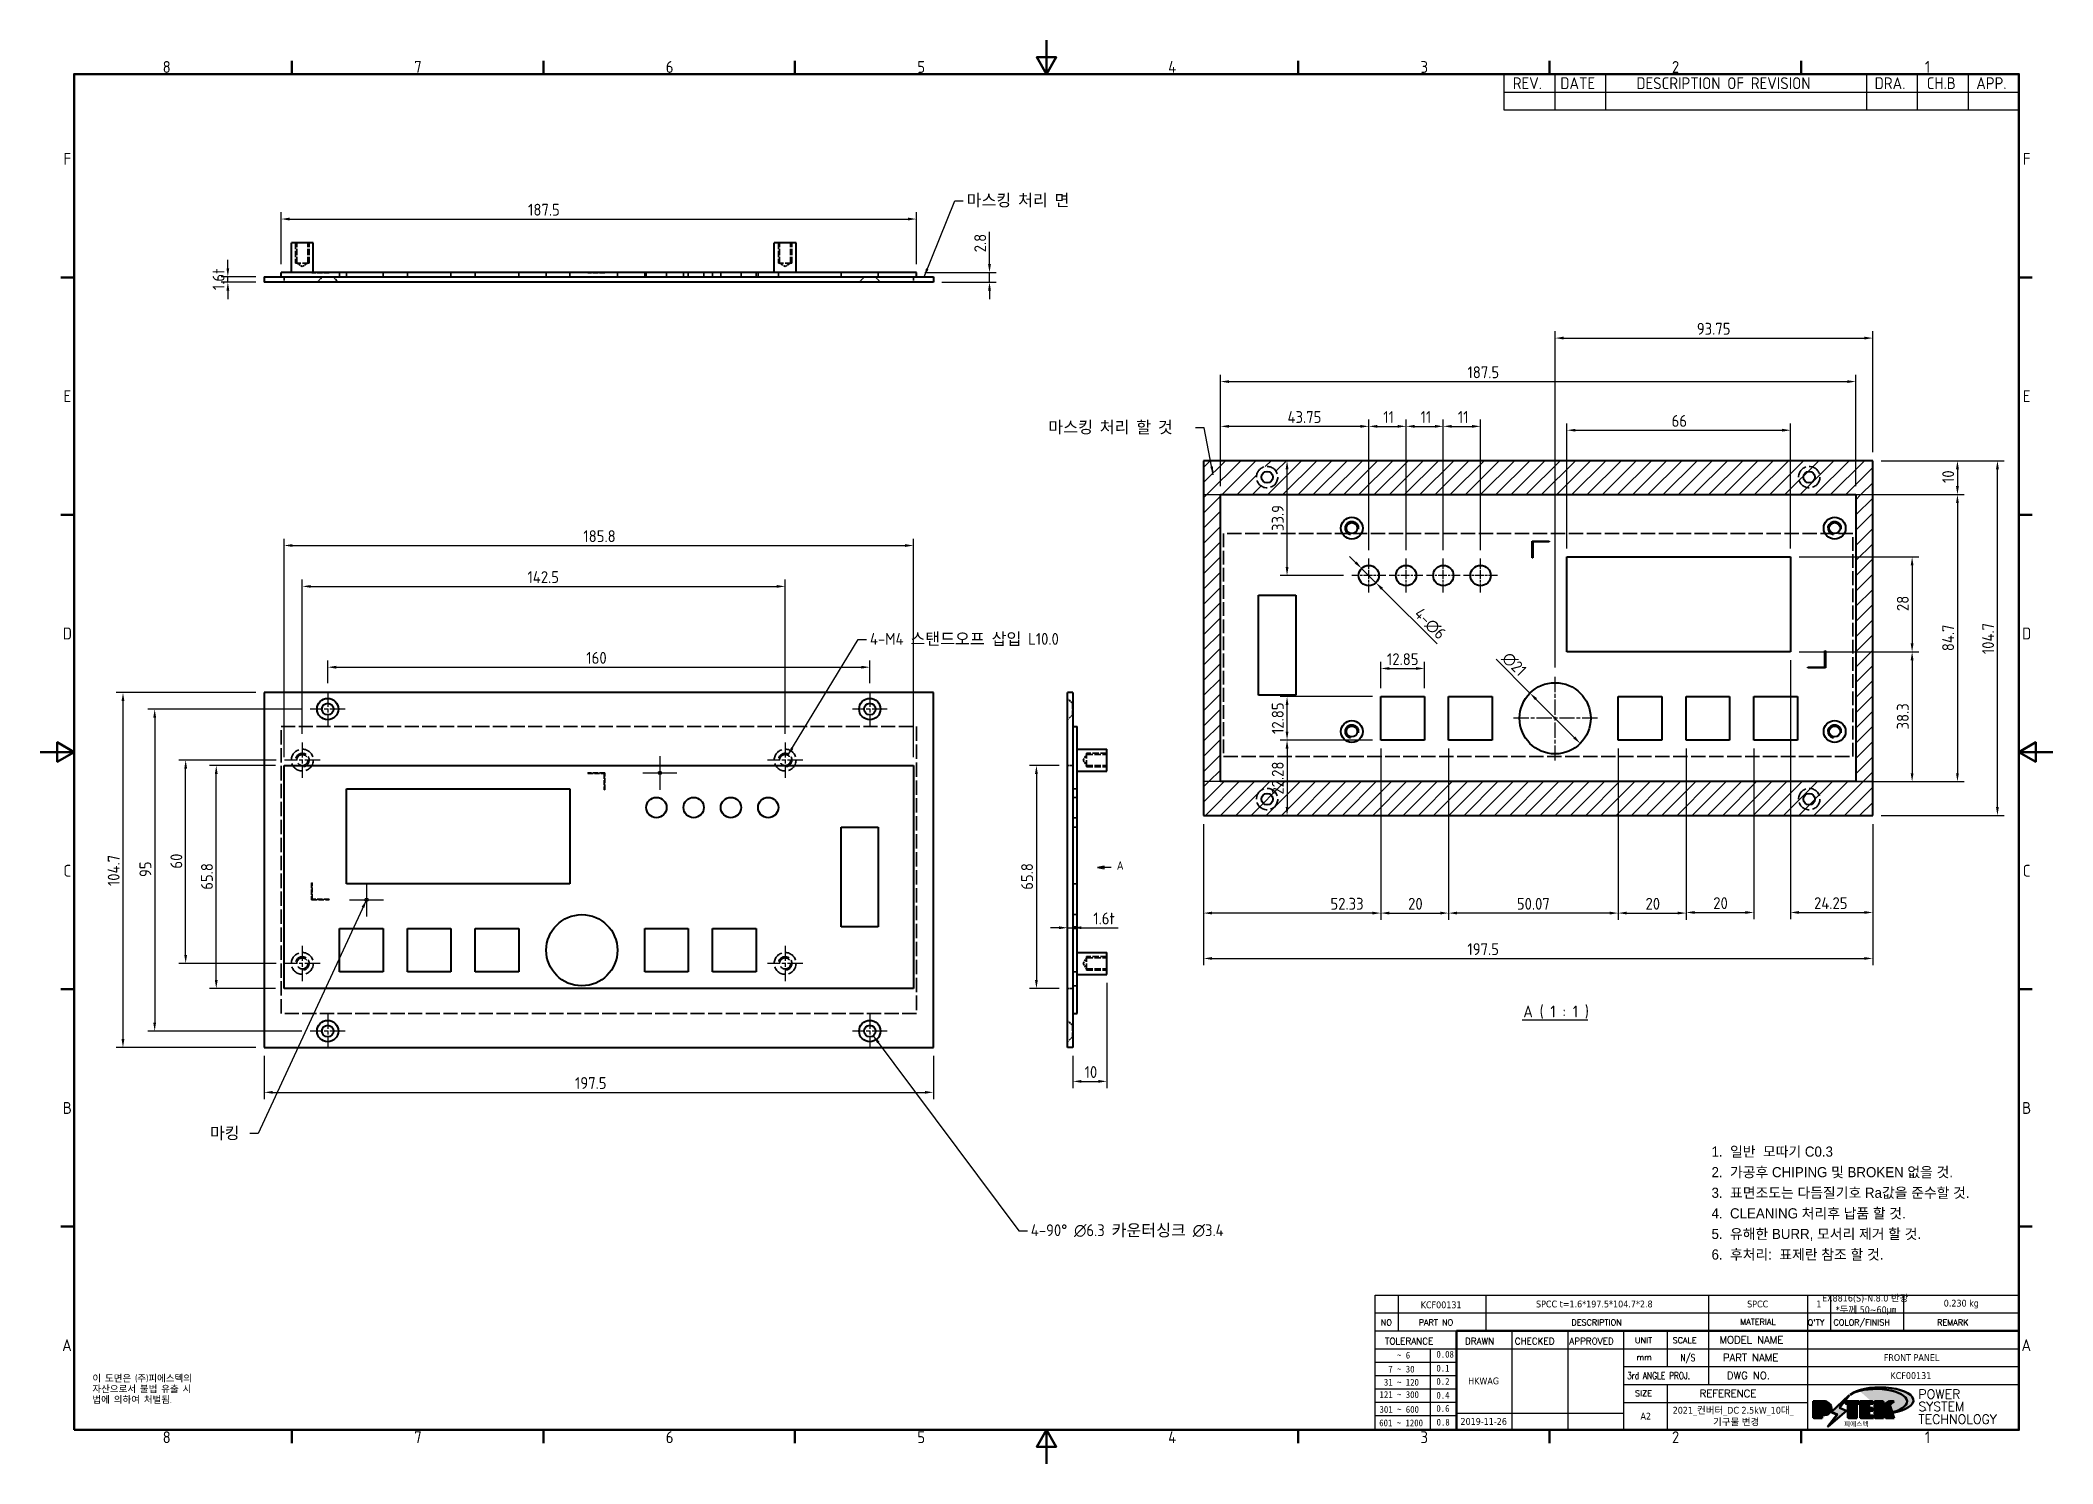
# Model space of a CAD drawing. Header units: millimetres. Extents: x 0 to 594, y 0 to 420.
import ezdxf
from ezdxf.enums import TextEntityAlignment as Align

# ---------------------------------------------------------------- set-up
doc = ezdxf.new("R2010")
doc.units = ezdxf.units.MM
doc.linetypes.add('CHAIN', pattern=[0.3543, 0.2362, -0.0295, 0.0591, -0.0295])
doc.linetypes.add('DASHED', pattern=[0.2067, 0.1654, -0.0413])
doc.layers.get('0').update_dxf_attribs({"color": 3, "lineweight": 25})
for name, color, linetype, lineweight in [('가려진 것(ISO)', 2, 'DASHED', 35), ('가시적인 것(ISO)', 3, 'Continuous', 40), ('가시적인 좁은 것(ISO)', 3, 'Continuous', 35), ('경계(ISO)', 7, 'Continuous', 50), ('기호(ISO)', 5, 'Continuous', 25), ('단면선(ISO)', 7, 'CHAIN', 25), ('스케치 형상(ISO)', 3, 'Continuous', 25), ('제목(ISO)', 5, 'Continuous', 50), ('중심 표식(ISO)', 1, 'Continuous', 25), ('치수(ISO)', 2, 'Continuous', 25), ('해치(ISO)', 7, 'Continuous', 18)]:
    doc.layers.add(name, color=color, linetype=linetype, lineweight=lineweight)
doc.styles.add('HAN_291', font='')
doc.styles.add('HAN_370', font='', dxfattribs={"width": 2})
doc.styles.add('ISO Proportiona M2B', font='isocp.shx')
doc.styles.add('ISO Proportional', font='arial.ttf')
doc.styles.add('RC_284', font='ROMANC.shx')
doc.styles.add('RC_287', font='ROMANC.shx')
doc.styles.add('RC_292', font='ROMANC.shx')
doc.styles.add('ROMANT_294', font='romant.shx')
doc.styles.add('문자 텍스트_PSTEK_POSCO', font='isocp.shx')
doc.styles.add('치수 텍스트_PSTEK_POSCO', font='isocp.shx')
doc.styles.add('텍스트 스타일198', font='tahoma.ttf')
doc.styles.add('텍스트 스타일333', font='ROMANC.shx', dxfattribs={"width": 0.8})
doc.styles.add('텍스트 스타일533', font='isocp.shx')
doc.styles.get('HAN_291').set_extended_font_data('GulimChe')
doc.styles.get('HAN_370').set_extended_font_data('GulimChe')
doc.dimstyles.new('치수_PSTEK_POSCO', dxfattribs={"dimtxt": 3.5, "dimasz": 2.5, "dimexe": 2, "dimexo": 2.5, "dimgap": 1, "dimtad": 1, "dimrnd": 1e-08, "dimdsep": 46, "dimtxsty": '치수 텍스트_PSTEK_POSCO', "dimcen": 0.09, "dimdle": 10, "dimclrd": 7, "dimclre": 7, "dimclrt": 2, "dimadec": 1, "dimazin": 2, "dimtfac": 1, "dimtmove": 0, "dimatfit": 3, "dimfxl": 0, "dimtolj": 1, "dimlwd": -1, "dimlwe": -1, "dimarcsym": 0})
doc.dimstyles.new('치수_PSTEK_POSCO$7', dxfattribs={"dimtxt": 3.5, "dimasz": 2.5, "dimexe": 2, "dimexo": 2.5, "dimgap": 1, "dimtad": 1, "dimrnd": 1e-08, "dimdsep": 46, "dimtxsty": '치수 텍스트_PSTEK_POSCO', "dimcen": 0.09, "dimdle": 10, "dimclrd": 7, "dimclre": 7, "dimclrt": 2, "dimadec": 1, "dimazin": 2, "dimtfac": 1, "dimtmove": 0, "dimatfit": 3, "dimfxl": 0, "dimtolj": 1, "dimlwd": -1, "dimlwe": -1, "dimarcsym": 0})
pattern_1 = [(45, (0, 0), (-2.245064, 2.245064), [])]

msp = doc.modelspace()

# ---------------------------------------------------------------- texts
at = {"layer": '기호(ISO)', "color": 2, "char_height": 3.5, "attachment_point": 7, "style": '문자 텍스트_PSTEK_POSCO'}
for s, insert in [('REV.', (434.614, 405.5725)), ('DATE', (448.6399, 405.5725)), ('DESCRIPTION OF REVISION', (471.1098, 405.5725)), ('DRA.', (541.42, 405.5725)), ('CH.B', (556.808, 405.5725)), ('APP.', (571.4228, 405.585))]:
    msp.add_mtext(s, dxfattribs=dict(at, insert=insert))
at = {"layer": '기호(ISO)', "color": 2, "char_height": 3.5, "attachment_point": 4, "style": '치수 텍스트_PSTEK_POSCO'}
for s, insert, width in [('{\\fISOCP|b0|i0;\\H3.5000;마스킹 처리 면}', (273.4147, 372.6034), 35.525625), ('{\\fISOCP|b0|i0;\\H3.5000;마스킹 처리 할 것}', (297.5284, 305.6446), 42.483907), ('{\\fISOCP|b0|i0;\\H3.5000;마킹}', (50.0451, 97.394), 10.804529)]:
    msp.add_mtext(s, dxfattribs=dict(at, insert=insert, width=width))
at = {"layer": '기호(ISO)', "color": 2, "attachment_point": 4, "line_spacing_factor": 0.6125, "style": '치수 텍스트_PSTEK_POSCO'}
for s, insert, char_height, width in [('{4-M4 스탠드오프 삽입 L10.0}', (244.8891, 243.215), 3.5, 66.874275), ('{4-90° \\fAIGDT|b0|i0;\\H3.5000;n\\fisocp|b0|i0;\\H3.5000;6.3 카운터싱크 \\fAIGDT|b0|i0;\\H3.5000;n\\fisocp|b0|i0;\\H3.5000;3.4}', (292.3727, 68.7027), 3.4999999, 67.423957)]:
    msp.add_mtext(s, dxfattribs=dict(at, insert=insert, char_height=char_height, width=width))
at = {"layer": '기호(ISO)', "color": 7, "insert": (437.7309, 131.3487), "char_height": 3.5, "attachment_point": 7, "style": '텍스트 스타일533'}
msp.add_mtext('A ( 1 : 1 )', dxfattribs=at)
at = {"layer": '기호(ISO)', "color": 7, "insert": (15.3946, 26.2283), "char_height": 2, "width": 51.240138, "attachment_point": 1, "line_spacing_factor": 0.944221, "style": '문자 텍스트_PSTEK_POSCO'}
msp.add_mtext('{이 도면은 (주)피에스텍의\\P자산으로서 불법 유출 시 \\P법에 의하여 처벌됨.}', dxfattribs=at)

# ---------------------------------------------------------------- blocks, each defined once
blk = doc.blocks.new('경계 Default Border')
at = {"layer": '경계(ISO)'}
for p, q in [((74.25, 410), (74.25, 413.9)), ((148.5, 410), (148.5, 413.9)), ((222.75, 410), (222.75, 413.9)), ((371.25, 410), (371.25, 413.9)), ((445.5, 410), (445.5, 413.9)), ((519.75, 410), (519.75, 413.9)), ((10, 350), (6.1, 350)), ((584, 350), (587.9, 350)), ((10, 280), (6.1, 280)), ((584, 280), (587.9, 280)), ((10, 140), (6.1, 140)), ((584, 140), (587.9, 140)), ((10, 70), (6.1, 70)), ((584, 70), (587.9, 70)), ((74.25, 10), (74.25, 6.1)), ((148.5, 10), (148.5, 6.1)), ((222.75, 10), (222.75, 6.1)), ((371.25, 10), (371.25, 6.1)), ((445.5, 10), (445.5, 6.1)), ((519.75, 10), (519.75, 6.1))]:
    blk.add_line(p, q, dxfattribs=at)
at = {"layer": '경계(ISO)', "flags": 128}
for points in [[(297, 420), (297, 410), (294.11, 415), (299.89, 415), (297, 410)], [(10, 10), (10, 410), (584, 410), (584, 10), (10, 10)], [(0, 210), (10, 210), (5, 212.89), (5, 207.11), (10, 210)], [(594, 210), (584, 210), (589, 212.89), (589, 207.11), (584, 210)], [(297, 0), (297, 10), (294.11, 5), (299.89, 5), (297, 10)]]:
    blk.add_lwpolyline(points, dxfattribs=at)
at = {"layer": '경계(ISO)', "color": 2, "char_height": 3.5, "attachment_point": 7, "style": '문자 텍스트_PSTEK_POSCO'}
for s, insert in [('8', (36.13, 410.37)), ('7', (110.38, 410.39)), ('6', (184.63, 410.37)), ('5', (258.88, 410.37)), ('4', (332.93, 410.4)), ('3', (407.4, 410.37)), ('2', (481.61, 410.37)), ('1', (556.28, 410.4)), ('F', (6.85, 383.25)), ('F', (585.15, 383.25)), ('E', (6.85, 313.22)), ('E', (585.15, 313.22)), ('D', (6.66, 243.22)), ('D', (584.96, 243.22)), ('C', (6.85, 173.22)), ('C', (585.15, 173.22)), ('B', (6.66, 103.22)), ('B', (584.96, 103.22)), ('A', (6.47, 33.24)), ('A', (584.77, 33.24)), ('8', (36.13, 6.07)), ('7', (110.38, 6.09)), ('6', (184.63, 6.07)), ('5', (258.88, 6.07)), ('4', (332.93, 6.1)), ('3', (407.4, 6.07)), ('2', (481.61, 6.07)), ('1', (556.28, 6.1))]:
    blk.add_mtext(s, dxfattribs=dict(at, insert=insert))
blk = doc.blocks.new('제목 블록 PSTEK')
h = blk.add_hatch(color=1)
edge = h.paths.add_edge_path(flags=0)
edge.add_line((314.22, 19.61), (314.22, 17))
edge.add_line((314.22, 17), (314.35, 17))
edge.add_arc((314.35, 17.65), 0.651, 270, 360)
edge.add_line((315, 17.65), (315, 18.96))
edge.add_arc((314.35, 18.96), 0.651, 0, 90)
edge.add_line((314.35, 19.61), (314.22, 19.61))
edge = h.paths.add_edge_path()
edge.add_arc((314.98, 18.29), 1.97, 270, 450)
edge.add_line((314.98, 20.26), (311.77, 20.26))
edge.add_line((311.77, 20.26), (311.77, 15.34))
edge.add_line((311.77, 15.34), (314.22, 15.34))
edge.add_line((314.22, 15.34), (314.22, 16.32))
edge.add_line((314.22, 16.32), (314.98, 16.32))
h = blk.add_hatch(color=252)
edge = h.paths.add_edge_path()
edge.add_arc((314.98, 18.29), 1.97, 270, 406.82787)
edge.add_arc((315.16, 18.14), 1.97, -90, 53.56098, ccw=False)
edge.add_line((315.16, 16.17), (314.4, 16.17))
edge.add_line((314.4, 16.17), (314.4, 15.19))
edge.add_line((314.4, 15.19), (311.94, 15.19))
edge.add_line((311.94, 15.19), (311.94, 15.34))
edge.add_line((311.94, 15.34), (314.22, 15.34))
edge.add_line((314.22, 15.34), (314.22, 16.32))
edge.add_line((314.22, 16.32), (314.98, 16.32))
h = blk.add_hatch(color=252)
edge = h.paths.add_edge_path()
edge.add_line((314.4, 19.46), (314.53, 19.46))
edge.add_arc((314.53, 18.81), 0.651, 60.41893, 90, ccw=False)
edge.add_arc((314.35, 18.96), 0.651, 39.96992, 90)
edge.add_line((314.35, 19.61), (314.22, 19.61))
edge.add_line((314.22, 19.61), (314.22, 17))
edge.add_line((314.22, 17), (314.35, 17))
edge.add_arc((314.35, 17.65), 0.651, 270, 274.69308)
edge.add_line((314.4, 17), (314.4, 19.46))
for color, points in [(252, [(317.22, 17.06), (322.03, 21.63), (322.28, 21.94), (317.05, 16.98), (318.75, 16.19), (316, 12.72), (316.34, 13), (318.92, 16.27)]), (5, [(321.62, 17.42), (319.53, 18.25), (322.45, 22.02), (317.22, 17.06), (318.92, 16.27), (316.17, 12.8)]), (1, [(324.48, 19.61), (325.24, 19.61), (325.24, 20.26), (321.23, 20.26), (321.23, 19.61), (321.98, 19.61), (321.98, 15.34), (324.48, 15.34)]), (252, [(321.98, 19.61), (321.4, 19.61), (321.4, 19.46), (321.98, 19.46)]), (252, [(324.66, 19.46), (325.42, 19.46), (325.42, 20.11), (325.24, 20.11), (325.24, 19.61), (324.48, 19.61), (324.48, 15.34), (322.16, 15.34), (322.16, 15.19), (324.66, 15.19)]), (1, [(329.23, 20.26), (325.66, 20.26), (325.66, 15.34), (329.36, 15.34), (329.36, 15.99), (328.11, 15.99), (328.11, 17.56), (329.23, 17.56), (329.23, 18.26), (328.11, 18.26), (328.11, 19.61), (329.23, 19.61)]), (252, [(328.29, 19.46), (329.41, 19.46), (329.41, 20.11), (329.23, 20.11), (329.23, 19.61), (328.11, 19.61), (328.11, 18.26), (328.29, 18.26)]), (252, [(328.29, 17.42), (329.41, 17.42), (329.41, 18.11), (329.23, 18.11), (329.23, 17.56), (328.11, 17.56), (328.11, 15.99), (328.29, 15.99)]), (1, [(332.33, 20.26), (329.86, 20.26), (329.86, 15.34), (332.33, 15.34), (332.33, 17.43), (333.07, 15.34), (335.49, 15.34), (334.25, 19.31), (335.44, 20.26), (334.31, 20.26), (332.33, 19)]), (252, [(332.51, 20.11), (332.33, 20.11), (332.33, 19), (332.51, 19.11)]), (252, [(335.62, 20.11), (335.25, 20.11), (334.25, 19.31), (335.49, 15.34), (333.2, 15.34), (333.25, 15.19), (335.66, 15.19), (334.43, 19.16)]), (252, [(329.54, 15.85), (329.36, 15.85), (329.36, 15.34), (325.83, 15.34), (325.83, 15.19), (329.54, 15.19)]), (252, [(332.51, 16.93), (332.33, 17.43), (332.33, 15.34), (330.04, 15.34), (330.04, 15.19), (332.51, 15.19)])]:
    blk.add_hatch(color=color).paths.add_polyline_path(points)
at = {"layer": '해치(ISO)', "true_color": 0x27d1fc}
h = blk.add_hatch(color=140, dxfattribs=at)
edge = h.paths.add_edge_path()
edge.add_ellipse((330.37, 20.16), major_axis=(9.1, 0), ratio=0.40699, start_angle=301.30985, end_angle=507.74369)
edge.add_ellipse((331.53, 20.46), major_axis=(-9.82, 0), ratio=0.39426, start_angle=111.51207, end_angle=334.47025, ccw=False)
edge.add_line((335.14, 16.86), (335.1, 16.99))
at = {"color": 180}
for p, q in [((182.48, 11.79), (182.48, 51.57)), ((182.48, 51.57), (372.48, 51.57)), ((189.27, 51.57), (189.27, 41.01)), ((215.22, 41.01), (215.22, 51.57)), ((280.88, 51.57), (280.88, 41.01)), ((310.09, 51.57), (310.09, 41.01)), ((316.9, 51.57), (316.9, 41.01)), ((338.46, 51.57), (338.46, 41.01)), ((372.48, 51.57), (372.48, 11.79)), ((182.48, 46.29), (372.48, 46.29)), ((182.48, 41.01), (206.45, 41.01)), ((182.48, 35.73), (206.45, 35.73)), ((198.86, 12.03), (198.86, 35.73)), ((206.45, 35.73), (372.48, 35.73)), ((222.94, 11.79), (222.94, 41.01)), ((239.43, 11.79), (239.43, 41.01)), ((255.92, 11.79), (255.92, 41.01)), ((268.69, 41.01), (268.69, 30.45)), ((280.88, 41.01), (280.88, 25.17)), ((310.09, 41.01), (310.09, 11.79)), ((182.48, 31.78), (206.45, 31.78)), ((255.92, 30.45), (372.48, 30.45)), ((182.48, 27.83), (206.45, 27.83)), ((182.48, 23.88), (206.45, 23.88)), ((255.92, 25.17), (372.48, 25.17)), ((268.69, 25.17), (268.69, 11.79)), ((182.48, 19.93), (206.45, 19.93)), ((255.92, 19.89), (310.09, 19.89)), ((182.48, 15.98), (206.45, 15.98)), ((206.45, 16.74), (255.92, 16.74)), ((182.48, 11.79), (372.48, 11.79))]:
    blk.add_line(p, q, dxfattribs=at)
at = {"color": 7, "lineweight": 50}
for p, q in [((206.45, 11.79), (206.45, 41.01)), ((206.45, 41.01), (372.48, 41.01))]:
    blk.add_line(p, q, dxfattribs=at)
at = {"color": 7}
for p, q in [((314.98, 20.26), (311.77, 20.26)), ((311.77, 20.26), (311.77, 15.34)), ((314.98, 20.26), (311.77, 20.26)), ((311.77, 20.26), (311.77, 15.34)), ((314.22, 17), (314.22, 19.61)), ((314.22, 19.61), (314.35, 19.61)), ((314.35, 19.61), (314.22, 19.61)), ((314.22, 19.61), (314.22, 17)), ((314.22, 17), (314.22, 19.61)), ((314.22, 19.61), (314.35, 19.61)), ((314.4, 19.46), (314.53, 19.46)), ((314.4, 17), (314.4, 19.46)), ((315, 18.96), (315, 17.65)), ((315, 18.96), (315, 17.65)), ((322.28, 21.94), (317.05, 16.98)), ((322.45, 22.02), (317.22, 17.06)), ((317.22, 17.06), (322.03, 21.63)), ((319.53, 18.25), (322.45, 22.02)), ((321.62, 17.42), (319.53, 18.25)), ((325.24, 20.26), (321.23, 20.26)), ((321.23, 20.26), (321.23, 19.61)), ((325.24, 20.26), (321.23, 20.26)), ((321.23, 20.26), (321.23, 19.61)), ((321.23, 19.61), (321.98, 19.61)), ((321.23, 19.61), (321.98, 19.61)), ((321.4, 19.61), (321.4, 19.46)), ((321.98, 19.61), (321.4, 19.61)), ((321.4, 19.46), (321.98, 19.46)), ((321.98, 19.61), (321.98, 15.34)), ((321.98, 19.46), (321.98, 19.61)), ((321.98, 19.61), (321.98, 15.34)), ((322.03, 21.63), (322.28, 21.94)), ((324.48, 19.61), (325.24, 19.61)), ((324.48, 15.34), (324.48, 19.61)), ((325.24, 19.61), (324.48, 19.61)), ((324.48, 19.61), (324.48, 15.34)), ((324.48, 19.61), (325.24, 19.61)), ((324.48, 15.34), (324.48, 19.61)), ((324.66, 19.46), (325.42, 19.46)), ((324.66, 15.19), (324.66, 19.46)), ((325.24, 19.61), (325.24, 20.26)), ((325.24, 19.61), (325.24, 20.26)), ((325.42, 20.11), (325.24, 20.11)), ((325.24, 20.11), (325.24, 19.61)), ((325.42, 19.46), (325.42, 20.11)), ((329.23, 20.26), (325.66, 20.26)), ((325.66, 20.26), (325.66, 15.34)), ((325.66, 20.26), (325.66, 15.34)), ((329.23, 20.26), (325.66, 20.26)), ((328.11, 18.26), (328.11, 19.61)), ((328.11, 19.61), (329.23, 19.61)), ((329.23, 19.61), (328.11, 19.61)), ((328.11, 19.61), (328.11, 18.26)), ((328.11, 18.26), (328.11, 19.61)), ((328.11, 19.61), (329.23, 19.61)), ((329.23, 18.26), (328.11, 18.26)), ((328.11, 18.26), (328.29, 18.26)), ((329.23, 18.26), (328.11, 18.26)), ((328.29, 18.26), (328.29, 19.46)), ((328.29, 19.46), (329.41, 19.46)), ((329.23, 19.61), (329.23, 20.26)), ((329.23, 19.61), (329.23, 20.26)), ((329.41, 20.11), (329.23, 20.11)), ((329.23, 20.11), (329.23, 19.61)), ((329.23, 17.56), (329.23, 18.26)), ((329.23, 17.56), (329.23, 18.26)), ((329.41, 18.11), (329.23, 18.11)), ((329.23, 18.11), (329.23, 17.56)), ((329.41, 19.46), (329.41, 20.11)), ((329.41, 17.42), (329.41, 18.11)), ((332.33, 20.26), (329.86, 20.26)), ((329.86, 20.26), (329.86, 15.34)), ((329.86, 20.26), (329.86, 15.34)), ((332.33, 20.26), (329.86, 20.26)), ((334.31, 20.26), (332.33, 19)), ((332.33, 19), (332.33, 20.26)), ((334.31, 20.26), (332.33, 19)), ((332.33, 19), (332.33, 20.26)), ((332.51, 20.11), (332.33, 20.11)), ((332.33, 20.11), (332.33, 19)), ((332.33, 19), (332.51, 19.11)), ((332.51, 19.11), (332.51, 20.11)), ((334.25, 19.31), (335.44, 20.26)), ((334.25, 19.31), (335.44, 20.26)), ((335.25, 20.11), (334.25, 19.31)), ((335.49, 15.34), (334.25, 19.31)), ((334.25, 19.31), (335.49, 15.34)), ((335.49, 15.34), (334.25, 19.31)), ((335.44, 20.26), (334.31, 20.26)), ((335.44, 20.26), (334.31, 20.26)), ((334.43, 19.16), (335.62, 20.11)), ((335.66, 15.19), (334.43, 19.16)), ((335.62, 20.11), (335.25, 20.11)), ((311.77, 15.34), (314.22, 15.34)), ((311.77, 15.34), (314.22, 15.34)), ((314.22, 15.34), (311.94, 15.34)), ((311.94, 15.34), (311.94, 15.19)), ((311.94, 15.19), (314.4, 15.19)), ((314.35, 17), (314.22, 17)), ((314.22, 17), (314.35, 17)), ((314.35, 17), (314.22, 17)), ((314.22, 16.32), (314.98, 16.32)), ((314.22, 15.34), (314.22, 16.32)), ((314.98, 16.32), (314.22, 16.32)), ((314.22, 16.32), (314.22, 15.34)), ((314.22, 16.32), (314.98, 16.32)), ((314.22, 15.34), (314.22, 16.32)), ((314.4, 16.17), (315.16, 16.17)), ((314.4, 15.19), (314.4, 16.17)), ((318.75, 16.19), (316, 12.72)), ((316, 12.72), (316.34, 13)), ((316.17, 12.8), (321.62, 17.42)), ((318.92, 16.27), (316.17, 12.8)), ((316.34, 13), (318.92, 16.27)), ((317.05, 16.98), (318.75, 16.19)), ((318.92, 16.27), (317.22, 17.06)), ((317.22, 17.06), (318.92, 16.27)), ((321.98, 15.34), (324.48, 15.34)), ((321.98, 15.34), (324.48, 15.34)), ((324.48, 15.34), (322.16, 15.34)), ((322.16, 15.34), (322.16, 15.19)), ((322.16, 15.19), (324.66, 15.19)), ((325.66, 15.34), (329.36, 15.34)), ((325.66, 15.34), (329.36, 15.34)), ((329.36, 15.34), (325.83, 15.34)), ((325.83, 15.34), (325.83, 15.19)), ((325.83, 15.19), (329.54, 15.19)), ((328.11, 17.56), (329.23, 17.56)), ((328.11, 15.99), (328.11, 17.56)), ((329.23, 17.56), (328.11, 17.56)), ((328.11, 17.56), (328.11, 15.99)), ((328.11, 17.56), (329.23, 17.56)), ((328.11, 15.99), (328.11, 17.56)), ((329.36, 15.99), (328.11, 15.99)), ((328.11, 15.99), (328.29, 15.99)), ((329.36, 15.99), (328.11, 15.99)), ((328.29, 15.99), (328.29, 17.42)), ((328.29, 17.42), (329.41, 17.42)), ((329.36, 15.34), (329.36, 15.99)), ((329.36, 15.34), (329.36, 15.99)), ((329.54, 15.85), (329.36, 15.85)), ((329.36, 15.85), (329.36, 15.34)), ((329.54, 15.19), (329.54, 15.85)), ((329.86, 15.34), (332.33, 15.34)), ((329.86, 15.34), (332.33, 15.34)), ((332.33, 15.34), (330.04, 15.34)), ((330.04, 15.34), (330.04, 15.19)), ((330.04, 15.19), (332.51, 15.19)), ((332.33, 17.43), (333.07, 15.34)), ((332.33, 15.34), (332.33, 17.43)), ((332.51, 16.93), (332.33, 17.43)), ((332.33, 17.43), (332.33, 15.34)), ((332.33, 17.43), (333.07, 15.34)), ((332.33, 15.34), (332.33, 17.43)), ((332.51, 15.19), (332.51, 16.93)), ((333.07, 15.34), (335.49, 15.34)), ((333.07, 15.34), (335.49, 15.34)), ((335.49, 15.34), (333.2, 15.34)), ((333.2, 15.34), (333.25, 15.19)), ((333.25, 15.19), (335.66, 15.19)), ((345.04, 17.5), (344.99, 17.69))]:
    blk.add_line(p, q, dxfattribs=at)
at = {"color": 1}
for p, q in [((314.98, 20.26), (311.77, 20.26)), ((311.77, 20.26), (311.77, 15.34)), ((314.22, 17), (314.22, 19.61)), ((314.22, 19.61), (314.35, 19.61)), ((315, 18.96), (315, 17.65)), ((325.24, 20.26), (321.23, 20.26)), ((321.23, 20.26), (321.23, 19.61)), ((321.23, 19.61), (321.98, 19.61)), ((321.98, 19.61), (321.98, 15.34)), ((324.48, 19.61), (325.24, 19.61)), ((324.48, 15.34), (324.48, 19.61)), ((325.24, 19.61), (325.24, 20.26)), ((329.23, 20.26), (325.66, 20.26)), ((325.66, 20.26), (325.66, 15.34)), ((328.11, 18.26), (328.11, 19.61)), ((328.11, 19.61), (329.23, 19.61)), ((329.23, 18.26), (328.11, 18.26)), ((329.23, 19.61), (329.23, 20.26)), ((329.23, 17.56), (329.23, 18.26)), ((332.33, 20.26), (329.86, 20.26)), ((329.86, 20.26), (329.86, 15.34)), ((334.31, 20.26), (332.33, 19)), ((332.33, 19), (332.33, 20.26)), ((334.25, 19.31), (335.44, 20.26)), ((335.49, 15.34), (334.25, 19.31)), ((335.44, 20.26), (334.31, 20.26)), ((311.77, 15.34), (314.22, 15.34)), ((314.35, 17), (314.22, 17)), ((314.22, 16.32), (314.98, 16.32)), ((314.22, 15.34), (314.22, 16.32)), ((321.98, 15.34), (324.48, 15.34)), ((325.66, 15.34), (329.36, 15.34)), ((328.11, 17.56), (329.23, 17.56)), ((328.11, 15.99), (328.11, 17.56)), ((329.36, 15.99), (328.11, 15.99)), ((329.36, 15.34), (329.36, 15.99)), ((329.86, 15.34), (332.33, 15.34)), ((332.33, 17.43), (333.07, 15.34)), ((332.33, 15.34), (332.33, 17.43)), ((333.07, 15.34), (335.49, 15.34))]:
    blk.add_line(p, q, dxfattribs=at)
at = {"color": 5}
for p, q in [((322.45, 22.02), (317.22, 17.06)), ((319.53, 18.25), (322.45, 22.02)), ((321.62, 17.42), (319.53, 18.25)), ((316.17, 12.8), (321.62, 17.42)), ((318.92, 16.27), (316.17, 12.8)), ((317.22, 17.06), (318.92, 16.27))]:
    blk.add_line(p, q, dxfattribs=at)
at = {"color": 7}
for centre, radius, start, end in [((314.35, 18.96), 0.651, 0, 90), ((314.35, 18.96), 0.651, 39.96992, 90), ((314.35, 18.96), 0.651, 0, 90), ((314.53, 18.81), 0.651, 60.41893, 90), ((314.98, 18.29), 1.97, 270, 90), ((314.98, 18.29), 1.97, 270, 90), ((314.98, 18.29), 1.97, 270, 46.82787), ((315.16, 18.14), 1.97, 270, 53.56098), ((314.35, 17.65), 0.651, 270, 0), ((314.35, 17.65), 0.651, 270, 0), ((314.35, 17.65), 0.651, 270, 274.69308)]:
    blk.add_arc(centre, radius, start, end, dxfattribs=at)
at = {"color": 1}
for centre, radius, start, end in [((314.35, 18.96), 0.651, 0, 90), ((314.98, 18.29), 1.97, 270, 90), ((314.35, 17.65), 0.651, 270, 0)]:
    blk.add_arc(centre, radius, start, end, dxfattribs=at)
at = {"layer": '제목(ISO)', "lineweight": 18}
blk.add_line((182.48, 35.73), (182.48, 11.79), dxfattribs=at)
at = {"layer": '제목(ISO)'}
for p, q in [((314.98, 20.26), (311.77, 20.26)), ((311.77, 20.26), (311.77, 15.34)), ((314.22, 17), (314.22, 19.61)), ((314.22, 19.61), (314.35, 19.61)), ((314.35, 19.61), (314.22, 19.61)), ((314.22, 19.61), (314.22, 17)), ((314.4, 19.46), (314.53, 19.46)), ((314.4, 17), (314.4, 19.46)), ((315, 18.96), (315, 17.65)), ((322.28, 21.94), (317.05, 16.98)), ((322.45, 22.02), (317.22, 17.06)), ((317.22, 17.06), (322.03, 21.63)), ((319.53, 18.25), (322.45, 22.02)), ((321.62, 17.42), (319.53, 18.25)), ((325.24, 20.26), (321.23, 20.26)), ((321.23, 20.26), (321.23, 19.61)), ((321.23, 19.61), (321.98, 19.61)), ((321.98, 19.61), (321.4, 19.61)), ((321.4, 19.61), (321.4, 19.46)), ((321.4, 19.46), (321.98, 19.46)), ((321.98, 19.61), (321.98, 15.34)), ((321.98, 19.46), (321.98, 19.61)), ((322.03, 21.63), (322.28, 21.94)), ((324.48, 19.61), (325.24, 19.61)), ((324.48, 15.34), (324.48, 19.61)), ((325.24, 19.61), (324.48, 19.61)), ((324.48, 19.61), (324.48, 15.34)), ((324.66, 19.46), (325.42, 19.46)), ((324.66, 15.19), (324.66, 19.46)), ((325.24, 19.61), (325.24, 20.26)), ((325.42, 20.11), (325.24, 20.11)), ((325.24, 20.11), (325.24, 19.61)), ((325.42, 19.46), (325.42, 20.11)), ((329.23, 20.26), (325.66, 20.26)), ((325.66, 20.26), (325.66, 15.34)), ((328.11, 18.26), (328.11, 19.61)), ((328.11, 19.61), (329.23, 19.61)), ((329.23, 19.61), (328.11, 19.61)), ((328.11, 19.61), (328.11, 18.26)), ((329.23, 18.26), (328.11, 18.26)), ((328.11, 18.26), (328.29, 18.26)), ((328.29, 19.46), (329.41, 19.46)), ((328.29, 18.26), (328.29, 19.46)), ((329.23, 19.61), (329.23, 20.26)), ((329.41, 20.11), (329.23, 20.11)), ((329.23, 20.11), (329.23, 19.61)), ((329.23, 17.56), (329.23, 18.26)), ((329.41, 18.11), (329.23, 18.11)), ((329.23, 18.11), (329.23, 17.56)), ((329.41, 19.46), (329.41, 20.11)), ((329.41, 17.42), (329.41, 18.11)), ((332.33, 20.26), (329.86, 20.26)), ((329.86, 20.26), (329.86, 15.34)), ((334.31, 20.26), (332.33, 19)), ((332.33, 19), (332.33, 20.26)), ((332.51, 20.11), (332.33, 20.11)), ((332.33, 20.11), (332.33, 19)), ((332.33, 19), (332.51, 19.11)), ((332.51, 19.11), (332.51, 20.11)), ((334.25, 19.31), (335.44, 20.26)), ((335.25, 20.11), (334.25, 19.31)), ((335.49, 15.34), (334.25, 19.31)), ((334.25, 19.31), (335.49, 15.34)), ((335.44, 20.26), (334.31, 20.26)), ((334.43, 19.16), (335.62, 20.11)), ((335.66, 15.19), (334.43, 19.16)), ((335.62, 20.11), (335.25, 20.11)), ((311.77, 15.34), (314.22, 15.34)), ((314.22, 15.34), (311.94, 15.34)), ((311.94, 15.34), (311.94, 15.19)), ((311.94, 15.19), (314.4, 15.19)), ((314.35, 17), (314.22, 17)), ((314.22, 17), (314.35, 17)), ((314.22, 15.34), (314.22, 16.32)), ((314.22, 16.32), (314.98, 16.32)), ((314.98, 16.32), (314.22, 16.32)), ((314.22, 16.32), (314.22, 15.34)), ((314.4, 15.19), (314.4, 16.17)), ((314.4, 16.17), (315.16, 16.17)), ((318.75, 16.19), (316, 12.72)), ((316, 12.72), (316.34, 13)), ((316.17, 12.8), (321.62, 17.42)), ((318.92, 16.27), (316.17, 12.8)), ((316.34, 13), (318.92, 16.27)), ((317.05, 16.98), (318.75, 16.19)), ((317.22, 17.06), (318.92, 16.27)), ((318.92, 16.27), (317.22, 17.06)), ((321.98, 15.34), (324.48, 15.34)), ((324.48, 15.34), (322.16, 15.34)), ((322.16, 15.34), (322.16, 15.19)), ((322.16, 15.19), (324.66, 15.19)), ((325.66, 15.34), (329.36, 15.34)), ((329.36, 15.34), (325.83, 15.34)), ((325.83, 15.34), (325.83, 15.19)), ((325.83, 15.19), (329.54, 15.19)), ((328.11, 15.99), (328.11, 17.56)), ((328.11, 17.56), (329.23, 17.56)), ((329.23, 17.56), (328.11, 17.56)), ((328.11, 17.56), (328.11, 15.99)), ((329.36, 15.99), (328.11, 15.99)), ((328.11, 15.99), (328.29, 15.99)), ((328.29, 17.42), (329.41, 17.42)), ((328.29, 15.99), (328.29, 17.42)), ((329.36, 15.34), (329.36, 15.99)), ((329.54, 15.85), (329.36, 15.85)), ((329.36, 15.85), (329.36, 15.34)), ((329.54, 15.19), (329.54, 15.85)), ((329.86, 15.34), (332.33, 15.34)), ((332.33, 15.34), (330.04, 15.34)), ((330.04, 15.34), (330.04, 15.19)), ((330.04, 15.19), (332.51, 15.19)), ((332.33, 15.34), (332.33, 17.43)), ((332.33, 17.43), (333.07, 15.34)), ((332.51, 16.93), (332.33, 17.43)), ((332.33, 17.43), (332.33, 15.34)), ((332.51, 15.19), (332.51, 16.93)), ((333.07, 15.34), (335.49, 15.34)), ((335.49, 15.34), (333.2, 15.34)), ((333.2, 15.34), (333.25, 15.19)), ((333.25, 15.19), (335.66, 15.19))]:
    blk.add_line(p, q, dxfattribs=at)
at = {"layer": '제목(ISO)', "color": 4}
blk.add_line((335.14, 16.86), (335.1, 16.99), dxfattribs=at)
at = {"layer": '제목(ISO)'}
for centre, radius, start, end in [((314.35, 18.96), 0.651, 0, 90), ((314.35, 18.96), 0.651, 39.96992, 90), ((314.53, 18.81), 0.651, 60.41893, 90), ((314.98, 18.29), 1.97, 46.82787, 90), ((314.98, 18.29), 1.97, 270, 46.82787), ((314.98, 18.29), 1.97, 270, 46.82787), ((315.16, 18.14), 1.97, 270, 53.56098), ((314.35, 17.65), 0.651, 270, 0), ((314.35, 17.65), 0.651, 270, 274.69308)]:
    blk.add_arc(centre, radius, start, end, dxfattribs=at)
at = {"layer": '제목(ISO)', "color": 4}
for centre, major_axis, ratio, start_param, end_param in [((331.53, 20.46), (9.82, 0), 0.39426, 5.087845, 8.9792), ((330.37, 20.16), (9.1, 0), 0.40699, 5.258849, 8.861799)]:
    blk.add_ellipse(centre, major_axis=major_axis, ratio=ratio, start_param=start_param, end_param=end_param, dxfattribs=at)
at = {"color": 2}
for s, height, style, p in [('NO', 1.742, 'RC_284', (184.14, 42.62)), ('PART NO', 1.742, 'RC_284', (195.34, 42.62)), ('DESCRIPTION', 1.7424, 'RC_284', (240.4, 42.62)), ("Q'TY", 1.742, 'RC_284', (310.14, 42.62)), ('COLOR/FINISH', 1.7424, 'RC_284', (317.77, 42.62)), ('REMARK', 1.742, 'RC_284', (348.35, 42.62)), (' TOLERANCE', 1.9, 'RC_287', (184.09, 37.01)), ('DRAWN', 1.9, 'RC_287', (208.98, 37.01)), ('CHECKED', 1.9, 'RC_287', (223.69, 37.01)), ('APPROVED', 1.9, 'RC_287', (239.78, 37.01)), ('UNIT', 1.742, 'RC_284', (259.17, 37.34)), ('SCALE', 1.742, 'RC_284', (270.29, 37.34)), ('MODEL NAME', 2.178, 'RC_292', (284.1, 37.25)), ('  7 ~ 30', 2, 'HAN_291', (183.77, 28.71)), ('    ~ 6', 2, 'HAN_291', (183.77, 32.82)), ('0.08', 2, 'HAN_291', (200.55, 33.1)), ('0.1', 2, 'HAN_291', (200.55, 28.99)), ('mm', 1.742, 'RC_284', (259.65, 32.35)), ('PART NAME', 2.178, 'RC_292', (285.14, 32.03)), (' 31 ~ 120', 2, 'HAN_291', (183.77, 24.83)), ('0.2', 2, 'HAN_291', (200.55, 25.11)), (' DWG NO.', 2.178, 'RC_292', (284.81, 26.75)), ('301 ~ 600', 2, 'HAN_291', (183.77, 16.83)), ('121 ~ 300', 2, 'HAN_291', (183.77, 21.21)), ('0.4', 2, 'HAN_291', (200.55, 21)), ('0.6', 2, 'HAN_291', (200.55, 17.12)), ('SIZE', 1.742, 'RC_284', (259.17, 21.69)), ('REFERENCE', 2.178, 'RC_292', (278.27, 21.43)), ('601 ~ 1200', 2, 'HAN_291', (183.68, 12.85)), ('0.8', 2, 'HAN_291', (200.61, 13.06))]:
    blk.add_text(s, height=height, dxfattribs=dict(at, style=style)).set_placement(p)
at = {"color": 2, "style": 'RC_284'}
blk.add_text('MATERIAL', height=1.742, dxfattribs=at).set_placement((295.48, 43.65), align=Align.MIDDLE_CENTER)
at = {"color": 7, "style": '텍스트 스타일333', "width": 0.8}
blk.add_text('N/S', height=2, dxfattribs=at).set_placement((274.78, 33.09), align=Align.MIDDLE_CENTER)
at = {"color": 2, "style": '텍스트 스타일333', "width": 0.8}
blk.add_text('3rd ANGLE PROJ.', height=2, dxfattribs=at).set_placement((256.84, 26.76))
at = {"color": 7, "style": 'ROMANT_294'}
for s, p in [('POWER', (342.83, 20.97)), ('SYSTEM', (342.83, 17.33)), ('TECHNOLOGY', (342.83, 13.57))]:
    blk.add_text(s, height=2.7, dxfattribs=at).set_placement(p)
at = {"color": 7, "insert": (320.85, 14.21), "char_height": 1.4, "attachment_point": 1, "line_spacing_factor": 0.332, "style": 'HAN_370'}
blk.add_mtext('\\fHY견고딕|b0|i0;\\H1.4000;피에스텍', dxfattribs=at)
at = {"layer": '제목(ISO)', "color": 7, "style": '텍스트 스타일198'}
for tag, p in [('부품_번호_001', (195.92, 47.68)), ('설명_001', (229.96, 47.92)), ('재질_001', (292.28, 47.93)), ("3._Q'TY_001", (312.71, 47.92)), ('4._COLOR_001', (314.39, 49.66)), ('4._COLOR_002', (318.41, 46.24)), ('질량\\P3;_001', (350.3, 48.16)), ('제목_001', (332.59, 32.12)), ('설계자_001', (209.94, 25.23)), ('부품_번호_001', (334.58, 26.81)), ('프로젝트_001', (270.3, 16.58)), ('작성_날짜_001', (207.66, 13.27)), ('시트_크기_001', (260.79, 14.82)), ('프로젝트_002', (282.22, 13.15))]:
    blk.add_attdef(tag, p, '', height=2, dxfattribs=at)
for tag, p in [('1._MODEL_NAME', (341.23, 38.37)), ('점검자', (231.18, 26.23)), ('엔지니어링_승인자', (247.67, 26.23)), ('점검_날짜', (231.18, 14.27)), ('엔지니어링_승인_날짜', (247.67, 14.27))]:
    blk.add_attdef(tag, text='', height=2, dxfattribs=at).set_placement(p, align=Align.MIDDLE_CENTER)
blk = doc.blocks.new('*D21')
at = {"layer": 'Defpoints', "color": 0, "transparency": 16777216}
for p in [(66.1, 122.82), (263.6, 122.82), (263.6, 109.58)]:
    blk.add_point(p, dxfattribs=at)
at = {"layer": '치수(ISO)', "color": 7, "transparency": 16777216}
for p, q in [((66.1, 120.32), (66.1, 107.58)), ((263.6, 120.32), (263.6, 107.58)), ((68.6, 109.58), (261.1, 109.58))]:
    blk.add_line(p, q, dxfattribs=at)
for points in [[(68.6, 110), (68.6, 109.17), (66.1, 109.58)], [(261.1, 110), (261.1, 109.17), (263.6, 109.58)]]:
    blk.add_solid(points, dxfattribs=at)
at = {"layer": '치수(ISO)', "color": 2, "transparency": 16777216, "insert": (157.84, 112.33), "char_height": 3.5, "attachment_point": 4, "style": '치수 텍스트_PSTEK_POSCO'}
blk.add_mtext('\\A1;197.5', dxfattribs=at)
blk = doc.blocks.new('*D22')
at = {"layer": 'Defpoints', "color": 0, "transparency": 16777216}
for p in [(42.92, 207.62), (72.13, 207.62), (72.13, 147.62)]:
    blk.add_point(p, dxfattribs=at)
at = {"layer": '치수(ISO)', "color": 7, "transparency": 16777216}
for p, q in [((69.63, 207.62), (40.92, 207.62)), ((42.92, 150.12), (42.92, 205.12)), ((69.63, 147.62), (40.92, 147.62))]:
    blk.add_line(p, q, dxfattribs=at)
for points in [[(42.51, 205.12), (43.34, 205.12), (42.92, 207.62)], [(42.51, 150.12), (43.34, 150.12), (42.92, 147.62)]]:
    blk.add_solid(points, dxfattribs=at)
at = {"layer": '치수(ISO)', "color": 2, "transparency": 16777216, "insert": (40.17, 175.59), "char_height": 3.5, "attachment_point": 4, "rotation": 90, "style": '치수 텍스트_PSTEK_POSCO'}
blk.add_mtext('\\A1;60', dxfattribs=at)
blk = doc.blocks.new('*D23')
at = {"layer": 'Defpoints', "color": 0, "transparency": 16777216}
for p in [(79.7, 222.67), (33.78, 127.67), (79.7, 127.67)]:
    blk.add_point(p, dxfattribs=at)
at = {"layer": '치수(ISO)', "color": 7, "transparency": 16777216}
for p, q in [((77.2, 222.67), (31.78, 222.67)), ((33.78, 220.17), (33.78, 130.17)), ((77.2, 127.67), (31.78, 127.67))]:
    blk.add_line(p, q, dxfattribs=at)
for points in [[(33.36, 220.17), (34.19, 220.17), (33.78, 222.67)], [(33.36, 130.17), (34.19, 130.17), (33.78, 127.67)]]:
    blk.add_solid(points, dxfattribs=at)
at = {"layer": '치수(ISO)', "color": 2, "transparency": 16777216, "insert": (31.03, 173.1), "char_height": 3.5, "attachment_point": 4, "rotation": 90, "style": '치수 텍스트_PSTEK_POSCO'}
blk.add_mtext('\\A1;95', dxfattribs=at)
blk = doc.blocks.new('*D24')
at = {"layer": 'Defpoints', "color": 0, "transparency": 16777216}
for p in [(257.75, 270.93), (71.95, 206.02), (257.75, 206.02)]:
    blk.add_point(p, dxfattribs=at)
at = {"layer": '치수(ISO)', "color": 7, "transparency": 16777216}
for p, q in [((71.95, 208.52), (71.95, 272.93)), ((74.45, 270.93), (255.25, 270.93)), ((257.75, 208.52), (257.75, 272.93))]:
    blk.add_line(p, q, dxfattribs=at)
for points in [[(74.45, 271.34), (74.45, 270.51), (71.95, 270.93)], [(255.25, 271.34), (255.25, 270.51), (257.75, 270.93)]]:
    blk.add_solid(points, dxfattribs=at)
at = {"layer": '치수(ISO)', "color": 2, "transparency": 16777216, "insert": (160.3, 273.68), "char_height": 3.5, "attachment_point": 4, "style": '치수 텍스트_PSTEK_POSCO'}
blk.add_mtext('\\A1;185.8', dxfattribs=at)
blk = doc.blocks.new('*D25')
at = {"layer": 'Defpoints', "color": 0, "transparency": 16777216}
for p in [(66.1, 227.52), (24.42, 122.82), (66.1, 122.82)]:
    blk.add_point(p, dxfattribs=at)
at = {"layer": '치수(ISO)', "color": 7, "transparency": 16777216}
for p, q in [((63.6, 227.52), (22.42, 227.52)), ((24.42, 225.02), (24.42, 125.32)), ((63.6, 122.82), (22.42, 122.82))]:
    blk.add_line(p, q, dxfattribs=at)
for points in [[(24, 225.02), (24.83, 225.02), (24.42, 227.52)], [(24, 125.32), (24.83, 125.32), (24.42, 122.82)]]:
    blk.add_solid(points, dxfattribs=at)
at = {"layer": '치수(ISO)', "color": 2, "transparency": 16777216, "insert": (21.67, 170.44), "char_height": 3.5, "attachment_point": 4, "rotation": 90, "style": '치수 텍스트_PSTEK_POSCO'}
blk.add_mtext('\\A1;104.7', dxfattribs=at)
blk = doc.blocks.new('*D26')
at = {"layer": 'Defpoints', "color": 0, "transparency": 16777216}
for p in [(258.6, 367.25), (71.1, 351.44), (258.6, 351.44)]:
    blk.add_point(p, dxfattribs=at)
at = {"layer": '치수(ISO)', "color": 7, "transparency": 16777216}
for p, q in [((71.1, 353.94), (71.1, 369.25)), ((258.6, 353.94), (258.6, 369.25)), ((73.6, 367.25), (256.1, 367.25))]:
    blk.add_line(p, q, dxfattribs=at)
for points in [[(73.6, 367.67), (73.6, 366.83), (71.1, 367.25)], [(256.1, 367.67), (256.1, 366.83), (258.6, 367.25)]]:
    blk.add_solid(points, dxfattribs=at)
at = {"layer": '치수(ISO)', "color": 2, "transparency": 16777216, "insert": (143.98, 370), "char_height": 3.5, "attachment_point": 4, "style": '치수 텍스트_PSTEK_POSCO'}
blk.add_mtext('\\A1;187.5', dxfattribs=at)
blk = doc.blocks.new('*D27')
at = {"layer": 'Defpoints', "color": 0, "transparency": 16777216}
for p in [(258.6, 351.44), (263.6, 348.64), (280.18, 348.64)]:
    blk.add_point(p, dxfattribs=at)
at = {"layer": '치수(ISO)', "color": 7, "transparency": 16777216}
for p, q in [((280.18, 353.94), (280.18, 363.43)), ((261.1, 351.44), (282.18, 351.44)), ((280.18, 348.64), (280.18, 351.44)), ((266.1, 348.64), (282.18, 348.64)), ((280.18, 346.14), (280.18, 343.64))]:
    blk.add_line(p, q, dxfattribs=at)
for points in [[(279.76, 353.94), (280.6, 353.94), (280.18, 351.44)], [(279.76, 346.14), (280.6, 346.14), (280.18, 348.64)]]:
    blk.add_solid(points, dxfattribs=at)
at = {"layer": '치수(ISO)', "color": 2, "transparency": 16777216, "insert": (277.43, 357.44), "char_height": 3.5, "attachment_point": 4, "rotation": 90, "style": '치수 텍스트_PSTEK_POSCO'}
blk.add_mtext('\\A1;2.8', dxfattribs=at)
blk = doc.blocks.new('*D28')
at = {"layer": 'Defpoints', "color": 0, "transparency": 16777216}
for p in [(55.37, 350.24), (66.1, 350.24), (66.1, 348.64)]:
    blk.add_point(p, dxfattribs=at)
at = {"layer": '치수(ISO)', "color": 7, "transparency": 16777216}
for p, q in [((55.37, 352.74), (55.37, 355.24)), ((63.6, 350.24), (53.37, 350.24)), ((63.6, 348.64), (53.37, 348.64)), ((55.37, 348.64), (55.37, 350.24)), ((55.37, 346.14), (55.37, 343.64))]:
    blk.add_line(p, q, dxfattribs=at)
for points in [[(54.96, 352.74), (55.79, 352.74), (55.37, 350.24)], [(54.96, 346.14), (55.79, 346.14), (55.37, 348.64)]]:
    blk.add_solid(points, dxfattribs=at)
at = {"layer": '치수(ISO)', "color": 2, "transparency": 16777216, "insert": (52.62, 346.29), "char_height": 3.5, "attachment_point": 4, "rotation": 90, "style": '치수 텍스트_PSTEK_POSCO'}
blk.add_mtext('\\A1;1.6t', dxfattribs=at)
blk = doc.blocks.new('2dTransSection0')
at = {"layer": '단면선(ISO)', "linetype": 'Continuous'}
for p, q in [((314.06, 176.32), (312.06, 175.92)), ((314.06, 175.92), (312.06, 175.92)), ((312.06, 175.92), (314.06, 175.52)), ((314.06, 175.52), (314.06, 176.32)), ((316.06, 175.92), (314.06, 175.92))]:
    blk.add_line(p, q, dxfattribs=at)
at = {"layer": '단면선(ISO)', "linetype": 'Continuous', "flags": 128}
blk.add_lwpolyline([(314.06, 176.32), (312.06, 175.92), (314.06, 175.52), (314.06, 176.32)], dxfattribs=at)
at = {"layer": '단면선(ISO)'}
blk.add_solid([(314.06, 176.32), (312.06, 175.92), (314.06, 175.52), (314.06, 176.32)], dxfattribs=at)
at = {"layer": '단면선(ISO)', "insert": (317.75, 175.28), "char_height": 2.5, "attachment_point": 7, "style": 'ISO Proportiona M2B'}
blk.add_mtext('A', dxfattribs=at)
blk = doc.blocks.new('*D30')
at = {"layer": 'Defpoints', "color": 0, "transparency": 16777216}
for p in [(314.82, 144.39), (304.82, 122.82), (314.82, 112.82)]:
    blk.add_point(p, dxfattribs=at)
at = {"layer": '치수(ISO)', "color": 7, "transparency": 16777216}
for p, q in [((314.82, 141.89), (314.82, 110.82)), ((304.82, 120.32), (304.82, 110.82)), ((307.32, 112.82), (312.32, 112.82))]:
    blk.add_line(p, q, dxfattribs=at)
for points in [[(307.32, 113.23), (307.32, 112.4), (304.82, 112.82)], [(312.32, 113.23), (312.32, 112.4), (314.82, 112.82)]]:
    blk.add_solid(points, dxfattribs=at)
at = {"layer": '치수(ISO)', "color": 2, "transparency": 16777216, "insert": (308.25, 115.57), "char_height": 3.5, "attachment_point": 4, "style": '치수 텍스트_PSTEK_POSCO'}
blk.add_mtext('\\A1;10', dxfattribs=at)
blk = doc.blocks.new('*D31')
at = {"layer": 'Defpoints', "color": 0, "transparency": 16777216}
for p in [(368, 226.37), (395.7, 226.37), (395.7, 213.52)]:
    blk.add_point(p, dxfattribs=at)
at = {"layer": '치수(ISO)', "color": 7, "transparency": 16777216}
for p, q in [((393.2, 226.37), (366, 226.37)), ((368, 216.02), (368, 223.87)), ((393.2, 213.52), (366, 213.52))]:
    blk.add_line(p, q, dxfattribs=at)
for points in [[(367.59, 223.87), (368.42, 223.87), (368, 226.37)], [(367.59, 216.02), (368.42, 216.02), (368, 213.52)]]:
    blk.add_solid(points, dxfattribs=at)
at = {"layer": '치수(ISO)', "color": 2, "transparency": 16777216, "insert": (365.25, 215.32), "char_height": 3.5, "attachment_point": 4, "rotation": 90, "style": '치수 텍스트_PSTEK_POSCO'}
blk.add_mtext('\\A1;12.85', dxfattribs=at)
blk = doc.blocks.new('*D32')
at = {"layer": 'Defpoints', "color": 0, "transparency": 16777216}
for p in [(395.7, 213.52), (343.37, 191.25), (343.37, 162.47)]:
    blk.add_point(p, dxfattribs=at)
at = {"layer": '치수(ISO)', "color": 7, "transparency": 16777216}
for p, q in [((395.7, 211.02), (395.7, 160.47)), ((343.37, 188.75), (343.37, 160.47)), ((393.2, 162.47), (345.87, 162.47))]:
    blk.add_line(p, q, dxfattribs=at)
for points in [[(345.87, 162.89), (345.87, 162.06), (343.37, 162.47)], [(393.2, 162.89), (393.2, 162.06), (395.7, 162.47)]]:
    blk.add_solid(points, dxfattribs=at)
at = {"layer": '치수(ISO)', "color": 2, "transparency": 16777216, "insert": (380.81, 165.22), "char_height": 3.5, "attachment_point": 4, "style": '치수 텍스트_PSTEK_POSCO'}
blk.add_mtext('\\A1;52.33', dxfattribs=at)
blk = doc.blocks.new('*D33')
at = {"layer": 'Defpoints', "color": 0, "transparency": 16777216}
for p in [(535.87, 285.95), (535.87, 201.25), (565.87, 201.25)]:
    blk.add_point(p, dxfattribs=at)
at = {"layer": '치수(ISO)', "color": 7, "transparency": 16777216}
for p, q in [((538.37, 285.95), (567.87, 285.95)), ((565.87, 283.45), (565.87, 203.75)), ((538.37, 201.25), (567.87, 201.25))]:
    blk.add_line(p, q, dxfattribs=at)
for points in [[(565.45, 283.45), (566.29, 283.45), (565.87, 285.95)], [(565.45, 203.75), (566.29, 203.75), (565.87, 201.25)]]:
    blk.add_solid(points, dxfattribs=at)
at = {"layer": '치수(ISO)', "color": 2, "transparency": 16777216, "insert": (563.12, 239.75), "char_height": 3.5, "attachment_point": 4, "rotation": 90, "style": '치수 텍스트_PSTEK_POSCO'}
blk.add_mtext('\\A1;84.7', dxfattribs=at)
blk = doc.blocks.new('*D34')
at = {"layer": 'Defpoints', "color": 0, "transparency": 16777216}
for p in [(540.87, 295.95), (535.87, 285.95), (565.87, 285.95)]:
    blk.add_point(p, dxfattribs=at)
at = {"layer": '치수(ISO)', "color": 7, "transparency": 16777216}
for p, q in [((543.37, 295.95), (567.87, 295.95)), ((565.87, 293.45), (565.87, 288.45)), ((538.37, 285.95), (567.87, 285.95))]:
    blk.add_line(p, q, dxfattribs=at)
for points in [[(565.45, 293.45), (566.29, 293.45), (565.87, 295.95)], [(565.45, 288.45), (566.29, 288.45), (565.87, 285.95)]]:
    blk.add_solid(points, dxfattribs=at)
at = {"layer": '치수(ISO)', "color": 2, "transparency": 16777216, "insert": (563.12, 289.37), "char_height": 3.5, "attachment_point": 4, "rotation": 90, "style": '치수 텍스트_PSTEK_POSCO'}
blk.add_mtext('\\A1;10', dxfattribs=at)
blk = doc.blocks.new('*D35')
at = {"layer": 'Defpoints', "color": 0, "transparency": 16777216}
for p in [(535.87, 319.29), (348.37, 285.95), (535.87, 285.95)]:
    blk.add_point(p, dxfattribs=at)
at = {"layer": '치수(ISO)', "color": 7, "transparency": 16777216}
for p, q in [((348.37, 288.45), (348.37, 321.29)), ((535.87, 288.45), (535.87, 321.29)), ((350.87, 319.29), (533.37, 319.29))]:
    blk.add_line(p, q, dxfattribs=at)
for points in [[(350.87, 319.7), (350.87, 318.87), (348.37, 319.29)], [(533.37, 319.7), (533.37, 318.87), (535.87, 319.29)]]:
    blk.add_solid(points, dxfattribs=at)
at = {"layer": '치수(ISO)', "color": 2, "transparency": 16777216, "insert": (421.25, 322.04), "char_height": 3.5, "attachment_point": 4, "style": '치수 텍스트_PSTEK_POSCO'}
blk.add_mtext('\\A1;187.5', dxfattribs=at)
blk = doc.blocks.new('*D36')
at = {"layer": 'Defpoints', "color": 0, "transparency": 16777216}
for p in [(343.37, 295.95), (368, 295.95), (387.12, 262.05)]:
    blk.add_point(p, dxfattribs=at)
at = {"layer": '치수(ISO)', "color": 7, "transparency": 16777216}
for p, q in [((368, 264.55), (368, 293.45)), ((384.62, 262.05), (366, 262.05))]:
    blk.add_line(p, q, dxfattribs=at)
for points in [[(367.59, 293.45), (368.42, 293.45), (368, 295.95)], [(367.59, 264.55), (368.42, 264.55), (368, 262.05)]]:
    blk.add_solid(points, dxfattribs=at)
at = {"layer": '치수(ISO)', "color": 2, "transparency": 16777216, "insert": (365.25, 275.2), "char_height": 3.5, "attachment_point": 4, "rotation": 90, "style": '치수 텍스트_PSTEK_POSCO'}
blk.add_mtext('\\A1;33.9', dxfattribs=at)
blk = doc.blocks.new('*D37')
at = {"layer": 'Defpoints', "color": 0, "transparency": 16777216}
for p in [(348.37, 306.08), (348.37, 285.95), (392.12, 267.05)]:
    blk.add_point(p, dxfattribs=at)
at = {"layer": '치수(ISO)', "color": 7, "transparency": 16777216}
for p, q in [((348.37, 288.45), (348.37, 308.08)), ((389.62, 306.08), (350.87, 306.08)), ((392.12, 269.55), (392.12, 308.08))]:
    blk.add_line(p, q, dxfattribs=at)
for points in [[(350.87, 306.5), (350.87, 305.67), (348.37, 306.08)], [(389.62, 306.5), (389.62, 305.67), (392.12, 306.08)]]:
    blk.add_solid(points, dxfattribs=at)
at = {"layer": '치수(ISO)', "color": 2, "transparency": 16777216, "insert": (368.14, 308.83), "char_height": 3.5, "attachment_point": 4, "style": '치수 텍스트_PSTEK_POSCO'}
blk.add_mtext('\\A1;43.75', dxfattribs=at)
blk = doc.blocks.new('*D38')
at = {"layer": 'Defpoints', "color": 0, "transparency": 16777216}
for p in [(403.12, 306.08), (392.12, 267.05), (403.12, 267.05)]:
    blk.add_point(p, dxfattribs=at)
at = {"layer": '치수(ISO)', "color": 7, "transparency": 16777216}
for p, q in [((392.12, 269.55), (392.12, 308.08)), ((394.62, 306.08), (400.62, 306.08)), ((403.12, 269.55), (403.12, 308.08))]:
    blk.add_line(p, q, dxfattribs=at)
for points in [[(394.62, 306.5), (394.62, 305.67), (392.12, 306.08)], [(400.62, 306.5), (400.62, 305.67), (403.12, 306.08)]]:
    blk.add_solid(points, dxfattribs=at)
at = {"layer": '치수(ISO)', "color": 2, "transparency": 16777216, "insert": (396.4, 308.83), "char_height": 3.5, "attachment_point": 4, "style": '치수 텍스트_PSTEK_POSCO'}
blk.add_mtext('\\A1;11', dxfattribs=at)
blk = doc.blocks.new('*D39')
at = {"layer": 'Defpoints', "color": 0, "transparency": 16777216}
for p in [(414.12, 306.08), (403.12, 267.05), (414.12, 267.05)]:
    blk.add_point(p, dxfattribs=at)
at = {"layer": '치수(ISO)', "color": 7, "transparency": 16777216}
for p, q in [((403.12, 269.55), (403.12, 308.08)), ((405.62, 306.08), (411.62, 306.08)), ((414.12, 269.55), (414.12, 308.08))]:
    blk.add_line(p, q, dxfattribs=at)
for points in [[(405.62, 306.5), (405.62, 305.67), (403.12, 306.08)], [(411.62, 306.5), (411.62, 305.67), (414.12, 306.08)]]:
    blk.add_solid(points, dxfattribs=at)
at = {"layer": '치수(ISO)', "color": 2, "transparency": 16777216, "insert": (407.4, 308.83), "char_height": 3.5, "attachment_point": 4, "style": '치수 텍스트_PSTEK_POSCO'}
blk.add_mtext('\\A1;11', dxfattribs=at)
blk = doc.blocks.new('*D40')
at = {"layer": 'Defpoints', "color": 0, "transparency": 16777216}
for p in [(425.12, 306.08), (414.12, 267.05), (425.12, 267.05)]:
    blk.add_point(p, dxfattribs=at)
at = {"layer": '치수(ISO)', "color": 7, "transparency": 16777216}
for p, q in [((414.12, 269.55), (414.12, 308.08)), ((416.62, 306.08), (422.62, 306.08)), ((425.12, 269.55), (425.12, 308.08))]:
    blk.add_line(p, q, dxfattribs=at)
for points in [[(416.62, 306.5), (416.62, 305.67), (414.12, 306.08)], [(422.62, 306.5), (422.62, 305.67), (425.12, 306.08)]]:
    blk.add_solid(points, dxfattribs=at)
at = {"layer": '치수(ISO)', "color": 2, "transparency": 16777216, "insert": (418.4, 308.83), "char_height": 3.5, "attachment_point": 4, "style": '치수 텍스트_PSTEK_POSCO'}
blk.add_mtext('\\A1;11', dxfattribs=at)
blk = doc.blocks.new('*D41')
at = {"layer": 'Defpoints', "color": 0, "transparency": 16777216}
for p in [(465.77, 213.52), (485.77, 213.52), (485.77, 162.47)]:
    blk.add_point(p, dxfattribs=at)
at = {"layer": '치수(ISO)', "color": 7, "transparency": 16777216}
for p, q in [((465.77, 211.02), (465.77, 160.47)), ((485.77, 211.02), (485.77, 160.47)), ((468.27, 162.47), (483.27, 162.47))]:
    blk.add_line(p, q, dxfattribs=at)
for points in [[(468.27, 162.89), (468.27, 162.06), (465.77, 162.47)], [(483.27, 162.89), (483.27, 162.06), (485.77, 162.47)]]:
    blk.add_solid(points, dxfattribs=at)
at = {"layer": '치수(ISO)', "color": 2, "transparency": 16777216, "insert": (473.8, 165.22), "char_height": 3.5, "attachment_point": 4, "style": '치수 텍스트_PSTEK_POSCO'}
blk.add_mtext('\\A1;20', dxfattribs=at)
blk = doc.blocks.new('*D42')
at = {"layer": 'Defpoints', "color": 0, "transparency": 16777216}
for p in [(485.77, 213.52), (505.77, 213.52), (505.77, 162.65)]:
    blk.add_point(p, dxfattribs=at)
at = {"layer": '치수(ISO)', "color": 7, "transparency": 16777216}
for p, q in [((485.77, 211.02), (485.77, 160.65)), ((505.77, 211.02), (505.77, 160.65)), ((488.27, 162.65), (503.27, 162.65))]:
    blk.add_line(p, q, dxfattribs=at)
for points in [[(488.27, 163.07), (488.27, 162.24), (485.77, 162.65)], [(503.27, 163.07), (503.27, 162.24), (505.77, 162.65)]]:
    blk.add_solid(points, dxfattribs=at)
at = {"layer": '치수(ISO)', "color": 2, "transparency": 16777216, "insert": (493.8, 165.4), "char_height": 3.5, "attachment_point": 4, "style": '치수 텍스트_PSTEK_POSCO'}
blk.add_mtext('\\A1;20', dxfattribs=at)
blk = doc.blocks.new('*D43')
at = {"layer": 'Defpoints', "color": 0, "transparency": 16777216}
for p in [(415.7, 213.52), (465.77, 213.52), (415.7, 162.47)]:
    blk.add_point(p, dxfattribs=at)
at = {"layer": '치수(ISO)', "color": 7, "transparency": 16777216}
for p, q in [((415.7, 211.02), (415.7, 160.47)), ((465.77, 211.02), (465.77, 160.47)), ((463.27, 162.47), (418.2, 162.47))]:
    blk.add_line(p, q, dxfattribs=at)
for points in [[(418.2, 162.89), (418.2, 162.06), (415.7, 162.47)], [(463.27, 162.89), (463.27, 162.06), (465.77, 162.47)]]:
    blk.add_solid(points, dxfattribs=at)
at = {"layer": '치수(ISO)', "color": 2, "transparency": 16777216, "insert": (435.83, 165.22), "char_height": 3.5, "attachment_point": 4, "style": '치수 텍스트_PSTEK_POSCO'}
blk.add_mtext('\\A1;50.07', dxfattribs=at)
blk = doc.blocks.new('*D44')
at = {"layer": 'Defpoints', "color": 0, "transparency": 16777216}
for p in [(343.37, 191.25), (540.87, 191.25), (540.87, 149.09)]:
    blk.add_point(p, dxfattribs=at)
at = {"layer": '치수(ISO)', "color": 7, "transparency": 16777216}
for p, q in [((343.37, 188.75), (343.37, 147.09)), ((540.87, 188.75), (540.87, 147.09)), ((345.87, 149.09), (538.37, 149.09))]:
    blk.add_line(p, q, dxfattribs=at)
for points in [[(345.87, 149.5), (345.87, 148.67), (343.37, 149.09)], [(538.37, 149.5), (538.37, 148.67), (540.87, 149.09)]]:
    blk.add_solid(points, dxfattribs=at)
at = {"layer": '치수(ISO)', "color": 2, "transparency": 16777216, "insert": (421.24, 151.84), "char_height": 3.5, "attachment_point": 4, "style": '치수 텍스트_PSTEK_POSCO'}
blk.add_mtext('\\A1;197.5', dxfattribs=at)
blk = doc.blocks.new('*D45')
at = {"layer": 'Defpoints', "color": 0, "transparency": 16777216}
for p in [(408.55, 234.64), (395.7, 226.37), (408.55, 226.37)]:
    blk.add_point(p, dxfattribs=at)
at = {"layer": '치수(ISO)', "color": 7, "transparency": 16777216}
for p, q in [((395.7, 228.87), (395.7, 236.64)), ((398.2, 234.64), (406.05, 234.64)), ((408.55, 228.87), (408.55, 236.64))]:
    blk.add_line(p, q, dxfattribs=at)
for points in [[(398.2, 235.06), (398.2, 234.22), (395.7, 234.64)], [(406.05, 235.06), (406.05, 234.22), (408.55, 234.64)]]:
    blk.add_solid(points, dxfattribs=at)
at = {"layer": '치수(ISO)', "color": 2, "transparency": 16777216, "insert": (397.5, 237.39), "char_height": 3.5, "attachment_point": 4, "style": '치수 텍스트_PSTEK_POSCO'}
blk.add_mtext('\\A1;12.85', dxfattribs=at)
blk = doc.blocks.new('*D46')
at = {"layer": 'Defpoints', "color": 0, "transparency": 16777216}
for p in [(395.7, 213.52), (415.7, 213.52), (415.7, 162.47)]:
    blk.add_point(p, dxfattribs=at)
at = {"layer": '치수(ISO)', "color": 7, "transparency": 16777216}
for p, q in [((395.7, 211.02), (395.7, 160.47)), ((415.7, 211.02), (415.7, 160.47)), ((398.2, 162.47), (413.2, 162.47))]:
    blk.add_line(p, q, dxfattribs=at)
for points in [[(398.2, 162.89), (398.2, 162.06), (395.7, 162.47)], [(413.2, 162.89), (413.2, 162.06), (415.7, 162.47)]]:
    blk.add_solid(points, dxfattribs=at)
at = {"layer": '치수(ISO)', "color": 2, "transparency": 16777216, "insert": (403.73, 165.22), "char_height": 3.5, "attachment_point": 4, "style": '치수 텍스트_PSTEK_POSCO'}
blk.add_mtext('\\A1;20', dxfattribs=at)
blk = doc.blocks.new('*D47')
at = {"layer": 'Defpoints', "color": 0, "transparency": 16777216}
for p in [(540.87, 332.13), (540.87, 295.95), (447.12, 232.45)]:
    blk.add_point(p, dxfattribs=at)
at = {"layer": '치수(ISO)', "color": 7, "transparency": 16777216}
for p, q in [((447.12, 234.95), (447.12, 334.13)), ((540.87, 298.45), (540.87, 334.13)), ((449.62, 332.13), (538.37, 332.13))]:
    blk.add_line(p, q, dxfattribs=at)
for points in [[(449.62, 332.55), (449.62, 331.71), (447.12, 332.13)], [(538.37, 332.55), (538.37, 331.71), (540.87, 332.13)]]:
    blk.add_solid(points, dxfattribs=at)
at = {"layer": '치수(ISO)', "color": 2, "transparency": 16777216, "insert": (488.95, 334.88), "char_height": 3.5, "attachment_point": 4, "style": '치수 텍스트_PSTEK_POSCO'}
blk.add_mtext('\\A1;93.75', dxfattribs=at)
blk = doc.blocks.new('*D48')
at = {"layer": 'Defpoints', "color": 0, "transparency": 16777216}
for p in [(516.62, 304.94), (450.62, 267.55), (516.62, 267.55)]:
    blk.add_point(p, dxfattribs=at)
at = {"layer": '치수(ISO)', "color": 7, "transparency": 16777216}
for p, q in [((450.62, 270.05), (450.62, 306.94)), ((453.12, 304.94), (514.12, 304.94)), ((516.62, 270.05), (516.62, 306.94))]:
    blk.add_line(p, q, dxfattribs=at)
for points in [[(453.12, 305.36), (453.12, 304.53), (450.62, 304.94)], [(514.12, 305.36), (514.12, 304.53), (516.62, 304.94)]]:
    blk.add_solid(points, dxfattribs=at)
at = {"layer": '치수(ISO)', "color": 2, "transparency": 16777216, "insert": (481.5, 307.69), "char_height": 3.5, "attachment_point": 4, "style": '치수 텍스트_PSTEK_POSCO'}
blk.add_mtext('\\A1;66', dxfattribs=at)
blk = doc.blocks.new('*D49')
at = {"layer": 'Defpoints', "color": 0, "transparency": 16777216}
for p in [(516.62, 267.55), (516.62, 239.55), (552.49, 239.55)]:
    blk.add_point(p, dxfattribs=at)
at = {"layer": '치수(ISO)', "color": 7, "transparency": 16777216}
for p, q in [((519.12, 267.55), (554.49, 267.55)), ((552.49, 265.05), (552.49, 242.05)), ((519.12, 239.55), (554.49, 239.55))]:
    blk.add_line(p, q, dxfattribs=at)
for points in [[(552.07, 265.05), (552.91, 265.05), (552.49, 267.55)], [(552.07, 242.05), (552.91, 242.05), (552.49, 239.55)]]:
    blk.add_solid(points, dxfattribs=at)
at = {"layer": '치수(ISO)', "color": 2, "transparency": 16777216, "insert": (549.74, 251.58), "char_height": 3.5, "attachment_point": 4, "rotation": 90, "style": '치수 텍스트_PSTEK_POSCO'}
blk.add_mtext('\\A1;28', dxfattribs=at)
blk = doc.blocks.new('*D50')
at = {"layer": 'Defpoints', "color": 0, "transparency": 16777216}
for p in [(516.62, 239.55), (540.87, 191.25), (540.87, 162.65)]:
    blk.add_point(p, dxfattribs=at)
at = {"layer": '치수(ISO)', "color": 7, "transparency": 16777216}
for p, q in [((516.62, 237.05), (516.62, 160.65)), ((540.87, 188.75), (540.87, 160.65)), ((519.12, 162.65), (538.37, 162.65))]:
    blk.add_line(p, q, dxfattribs=at)
for points in [[(519.12, 163.07), (519.12, 162.24), (516.62, 162.65)], [(538.37, 163.07), (538.37, 162.24), (540.87, 162.65)]]:
    blk.add_solid(points, dxfattribs=at)
at = {"layer": '치수(ISO)', "color": 2, "transparency": 16777216, "insert": (523.55, 165.4), "char_height": 3.5, "attachment_point": 4, "style": '치수 텍스트_PSTEK_POSCO'}
blk.add_mtext('\\A1;24.25', dxfattribs=at)
blk = doc.blocks.new('*D51')
at = {"layer": 'Defpoints', "color": 0, "transparency": 16777216}
for p in [(516.62, 239.55), (535.87, 201.25), (552.49, 201.25)]:
    blk.add_point(p, dxfattribs=at)
at = {"layer": '치수(ISO)', "color": 7, "transparency": 16777216}
for p, q in [((519.12, 239.55), (554.49, 239.55)), ((552.49, 237.05), (552.49, 203.75)), ((538.37, 201.25), (554.49, 201.25))]:
    blk.add_line(p, q, dxfattribs=at)
for points in [[(552.07, 237.05), (552.91, 237.05), (552.49, 239.55)], [(552.07, 203.75), (552.91, 203.75), (552.49, 201.25)]]:
    blk.add_solid(points, dxfattribs=at)
at = {"layer": '치수(ISO)', "color": 2, "transparency": 16777216, "insert": (549.74, 216.65), "char_height": 3.5, "attachment_point": 4, "rotation": 90, "style": '치수 텍스트_PSTEK_POSCO'}
blk.add_mtext('\\A1;38.3', dxfattribs=at)
blk = doc.blocks.new('*D52')
at = {"layer": 'Defpoints', "color": 0, "transparency": 16777216}
for p in [(540.87, 295.95), (577.67, 295.95), (540.87, 191.25)]:
    blk.add_point(p, dxfattribs=at)
at = {"layer": '치수(ISO)', "color": 7, "transparency": 16777216}
for p, q in [((543.37, 295.95), (579.67, 295.95)), ((577.67, 193.75), (577.67, 293.45)), ((543.37, 191.25), (579.67, 191.25))]:
    blk.add_line(p, q, dxfattribs=at)
for points in [[(577.26, 293.45), (578.09, 293.45), (577.67, 295.95)], [(577.26, 193.75), (578.09, 193.75), (577.67, 191.25)]]:
    blk.add_solid(points, dxfattribs=at)
at = {"layer": '치수(ISO)', "color": 2, "transparency": 16777216, "insert": (574.92, 238.87), "char_height": 3.5, "attachment_point": 4, "rotation": 90, "style": '치수 텍스트_PSTEK_POSCO'}
blk.add_mtext('\\A1;104.7', dxfattribs=at)
blk = doc.blocks.new('*D53')
at = {"layer": 'Defpoints', "color": 0, "transparency": 16777216}
for p in [(439.7, 227.37), (454.55, 212.52)]:
    blk.add_point(p, dxfattribs=at)
at = {"layer": '치수(ISO)', "color": 7, "transparency": 16777216}
for p, q in [((439.7, 227.37), (429.7, 237.37)), ((452.78, 214.29), (441.46, 225.6))]:
    blk.add_line(p, q, dxfattribs=at)
for points in [[(441.76, 225.9), (441.17, 225.31), (439.7, 227.37)], [(453.07, 214.58), (452.48, 214), (454.55, 212.52)]]:
    blk.add_solid(points, dxfattribs=at)
at = {"layer": '치수(ISO)', "color": 2, "transparency": 16777216, "insert": (432.35, 238.61), "char_height": 3.5, "attachment_point": 4, "rotation": 315, "style": '치수 텍스트_PSTEK_POSCO'}
blk.add_mtext('\\A1;∅21', dxfattribs=at)
blk = doc.blocks.new('*D54')
at = {"layer": 'Defpoints', "color": 0, "transparency": 16777216}
for p in [(390, 264.17), (394.24, 259.93)]:
    blk.add_point(p, dxfattribs=at)
at = {"layer": '치수(ISO)', "color": 7, "transparency": 16777216}
for p, q in [((388.23, 265.94), (386.46, 267.7)), ((390, 264.17), (394.24, 259.93)), ((396.01, 258.16), (412.26, 241.9))]:
    blk.add_line(p, q, dxfattribs=at)
for points in [[(388.53, 266.23), (387.94, 265.64), (390, 264.17)], [(396.31, 258.45), (395.72, 257.86), (394.24, 259.93)]]:
    blk.add_solid(points, dxfattribs=at)
at = {"layer": '치수(ISO)', "color": 2, "transparency": 16777216, "insert": (406.45, 251.61), "char_height": 3.5, "attachment_point": 4, "rotation": 315, "style": '치수 텍스트_PSTEK_POSCO'}
blk.add_mtext('\\A1;4-∅6', dxfattribs=at)
blk = doc.blocks.new('*D55')
at = {"layer": 'Defpoints', "color": 0, "transparency": 16777216}
for p in [(395.7, 213.52), (343.37, 191.25), (368, 191.25)]:
    blk.add_point(p, dxfattribs=at)
at = {"layer": '치수(ISO)', "color": 7, "transparency": 16777216}
for p, q in [((393.2, 213.52), (366, 213.52)), ((368, 211.02), (368, 193.75))]:
    blk.add_line(p, q, dxfattribs=at)
for points in [[(367.59, 211.02), (368.42, 211.02), (368, 213.52)], [(367.59, 193.75), (368.42, 193.75), (368, 191.25)]]:
    blk.add_solid(points, dxfattribs=at)
at = {"layer": '치수(ISO)', "color": 2, "transparency": 16777216, "insert": (365.25, 197.44), "char_height": 3.5, "attachment_point": 4, "rotation": 90, "style": '치수 텍스트_PSTEK_POSCO'}
blk.add_mtext('\\A1;22.28', dxfattribs=at)
blk = doc.blocks.new('*D56')
at = {"layer": 'Defpoints', "color": 0, "transparency": 16777216}
for p in [(303.22, 206.02), (294.02, 140.22), (303.22, 140.22)]:
    blk.add_point(p, dxfattribs=at)
at = {"layer": '치수(ISO)', "color": 7, "transparency": 16777216}
for p, q in [((300.72, 206.02), (292.02, 206.02)), ((294.02, 203.52), (294.02, 142.72)), ((300.72, 140.22), (292.02, 140.22))]:
    blk.add_line(p, q, dxfattribs=at)
for points in [[(293.6, 203.52), (294.44, 203.52), (294.02, 206.02)], [(293.6, 142.72), (294.44, 142.72), (294.02, 140.22)]]:
    blk.add_solid(points, dxfattribs=at)
at = {"layer": '치수(ISO)', "color": 2, "transparency": 16777216, "insert": (291.27, 169.34), "char_height": 3.5, "attachment_point": 4, "rotation": 90, "style": '치수 텍스트_PSTEK_POSCO'}
blk.add_mtext('\\A1;65.8', dxfattribs=at)
blk = doc.blocks.new('*D57')
at = {"layer": 'Defpoints', "color": 0, "transparency": 16777216}
for p in [(304.82, 158.15), (303.22, 140.22), (304.82, 140.22)]:
    blk.add_point(p, dxfattribs=at)
at = {"layer": '치수(ISO)', "color": 7, "transparency": 16777216}
for p, q in [((300.72, 158.15), (298.22, 158.15)), ((303.22, 142.72), (303.22, 160.15)), ((303.22, 158.15), (304.82, 158.15)), ((304.82, 142.72), (304.82, 160.15)), ((307.32, 158.15), (318.12, 158.15))]:
    blk.add_line(p, q, dxfattribs=at)
for points in [[(300.72, 158.56), (300.72, 157.73), (303.22, 158.15)], [(307.32, 158.56), (307.32, 157.73), (304.82, 158.15)]]:
    blk.add_solid(points, dxfattribs=at)
at = {"layer": '치수(ISO)', "color": 2, "transparency": 16777216, "insert": (310.82, 160.9), "char_height": 3.5, "attachment_point": 4, "style": '치수 텍스트_PSTEK_POSCO'}
blk.add_mtext('\\A1;1.6t', dxfattribs=at)
blk = doc.blocks.new('주석-판금')
at = {"layer": '기호(ISO)', "color": 2, "insert": (-40.78, 16.76), "char_height": 3, "width": 116.6778, "attachment_point": 1, "line_spacing_factor": 1.214608, "style": 'ISO Proportional'}
blk.add_mtext('\\f굴림|b0|i0;\\H3.0000;1.  일반  모따기 C0.3\\P2.  가공후 CHIPING 및 BROKEN 없을 것.\\P3.  표면조도는 다듬질기호 Ra값을 준수할 것.\\P4.  CLEANING 처리후 납품 할 것.\\P5.  유해한 BURR, 모서리 제거 할 것.\\P6.  후처리:  표제란 참조 할 것.', dxfattribs=at)
blk = doc.blocks.new('*D58')
at = {"layer": 'Defpoints', "color": 0, "transparency": 16777216}
for p in [(219.85, 258.86), (77.35, 212.84), (219.85, 212.84)]:
    blk.add_point(p, dxfattribs=at)
at = {"layer": '치수(ISO)', "color": 7, "transparency": 16777216}
for p, q in [((77.35, 215.34), (77.35, 260.86)), ((79.85, 258.86), (217.35, 258.86)), ((219.85, 215.34), (219.85, 260.86))]:
    blk.add_line(p, q, dxfattribs=at)
for points in [[(79.85, 259.27), (79.85, 258.44), (77.35, 258.86)], [(217.35, 259.27), (217.35, 258.44), (219.85, 258.86)]]:
    blk.add_solid(points, dxfattribs=at)
at = {"layer": '치수(ISO)', "color": 2, "transparency": 16777216, "insert": (143.81, 261.61), "char_height": 3.5, "attachment_point": 4, "style": '치수 텍스트_PSTEK_POSCO'}
blk.add_mtext('\\A1;142.5', dxfattribs=at)
blk = doc.blocks.new('*D59')
at = {"layer": 'Defpoints', "color": 0, "transparency": 16777216}
for p in [(244.85, 235.02), (84.85, 227.82), (244.85, 227.82)]:
    blk.add_point(p, dxfattribs=at)
at = {"layer": '치수(ISO)', "color": 7, "transparency": 16777216}
for p, q in [((84.85, 230.32), (84.85, 237.02)), ((87.35, 235.02), (242.35, 235.02)), ((244.85, 230.32), (244.85, 237.02))]:
    blk.add_line(p, q, dxfattribs=at)
for points in [[(87.35, 235.43), (87.35, 234.6), (84.85, 235.02)], [(242.35, 235.43), (242.35, 234.6), (244.85, 235.02)]]:
    blk.add_solid(points, dxfattribs=at)
at = {"layer": '치수(ISO)', "color": 2, "transparency": 16777216, "insert": (161.18, 237.77), "char_height": 3.5, "attachment_point": 4, "style": '치수 텍스트_PSTEK_POSCO'}
blk.add_mtext('\\A1;160', dxfattribs=at)
blk = doc.blocks.new('*D60')
at = {"layer": 'Defpoints', "color": 0, "transparency": 16777216}
for p in [(51.95, 206.02), (71.95, 206.02), (71.95, 140.22)]:
    blk.add_point(p, dxfattribs=at)
at = {"layer": '치수(ISO)', "color": 7, "transparency": 16777216}
for p, q in [((69.45, 206.02), (49.95, 206.02)), ((51.95, 142.72), (51.95, 203.52)), ((69.45, 140.22), (49.95, 140.22))]:
    blk.add_line(p, q, dxfattribs=at)
for points in [[(51.54, 203.52), (52.37, 203.52), (51.95, 206.02)], [(51.54, 142.72), (52.37, 142.72), (51.95, 140.22)]]:
    blk.add_solid(points, dxfattribs=at)
at = {"layer": '치수(ISO)', "color": 2, "transparency": 16777216, "insert": (49.2, 169.34), "char_height": 3.5, "attachment_point": 4, "rotation": 90, "style": '치수 텍스트_PSTEK_POSCO'}
blk.add_mtext('\\A1;65.8', dxfattribs=at)

# ---------------------------------------------------------------- dimensions: what is measured, and where the dimension line sits
at = {"layer": '치수(ISO)', "color": 7}
for base, p1, p2, angle, override, picture, middle in [((258.6037, 367.2494), (71.1037, 351.4447), (258.6037, 351.4447), 180, {"dimdec": 2, "dimtp": 0, "dimtm": 0, "dimtdec": 2, "dimtofl": 0, "dimatfit": 1}, '*D26', (148.6037, 367.2494)), ((280.1805, 348.6447), (258.6037, 351.4447), (263.6037, 348.6447), 90, {"dimdec": 2, "dimtp": 0, "dimtm": 0, "dimtdec": 2, "dimtofl": 1, "dimatfit": 1}, '*D27', (280.1805, 359.9391)), ((535.8715, 319.2867), (348.3715, 285.9472), (535.8715, 285.9472), 180, {"dimdec": 2, "dimtp": 0, "dimtm": 0, "dimtdec": 2, "dimtofl": 0, "dimatfit": 1}, '*D35', (425.8715, 319.2867)), ((516.6215, 304.9434), (450.6215, 267.5472), (516.6215, 267.5472), 180, {"dimdec": 2, "dimtp": 0, "dimtm": 0, "dimtdec": 2, "dimtofl": 0, "dimatfit": 1}, '*D48', (483.6215, 304.9434)), ((368.0025, 295.9472), (387.1215, 262.0472), (343.3715, 295.9472), 90, {"dimdec": 2, "dimse2": 1, "dimtp": 0, "dimtm": 0, "dimtdec": 2, "dimtofl": 0, "dimatfit": 1}, '*D36', (368.0025, 278.9972)), ((565.8715, 285.9472), (540.8715, 295.9472), (535.8715, 285.9472), 90, {"dimdec": 2, "dimtp": 0, "dimtm": 0, "dimtdec": 2, "dimtofl": 0, "dimatfit": 1}, '*D34', (565.8715, 290.9472)), ((577.674, 295.9472), (540.8715, 191.2472), (540.8715, 295.9472), 90, {"dimdec": 2, "dimtp": 0, "dimtm": 0, "dimtdec": 2, "dimtofl": 0, "dimatfit": 1}, '*D52', (577.674, 243.5972)), ((565.8715, 201.2472), (535.8715, 285.9472), (535.8715, 201.2472), 90, {"dimdec": 2, "dimtp": 0, "dimtm": 0, "dimtdec": 2, "dimtofl": 0, "dimatfit": 1}, '*D33', (565.8715, 243.5972)), ((257.7537, 270.9271), (71.9537, 206.0163), (257.7537, 206.0163), 180, {"dimdec": 2, "dimtp": 0, "dimtm": 0, "dimtdec": 2, "dimtofl": 0, "dimatfit": 1}, '*D24', (164.8537, 270.9271)), ((552.4904, 239.5472), (516.6215, 267.5472), (516.6215, 239.5472), 90, {"dimdec": 2, "dimtp": 0, "dimtm": 0, "dimtdec": 2, "dimtofl": 0, "dimatfit": 1}, '*D49', (552.4904, 253.5472)), ((219.8537, 258.858), (77.3537, 212.8413), (219.8537, 212.8413), 180, {"dimdec": 2, "dimtp": 0, "dimtm": 0, "dimtdec": 2, "dimtofl": 0, "dimatfit": 1}, '*D58', (148.6037, 258.858)), ((244.8537, 235.0179), (84.8537, 227.8163), (244.8537, 227.8163), 180, {"dimdec": 2, "dimtp": 0, "dimtm": 0, "dimtdec": 2, "dimtofl": 0, "dimatfit": 1}, '*D59', (163.9831, 235.0179)), ((540.8715, 162.6535), (516.6215, 239.5472), (540.8715, 191.2472), 180, {"dimdec": 2, "dimtp": 0, "dimtm": 0, "dimtdec": 2, "dimtofl": 0, "dimatfit": 1}, '*D50', (528.7465, 162.6535)), ((552.4904, 201.2472), (516.6215, 239.5472), (535.8715, 201.2472), 90, {"dimdec": 2, "dimtp": 0, "dimtm": 0, "dimtdec": 2, "dimtofl": 0, "dimatfit": 1}, '*D51', (552.4904, 220.3972)), ((24.4176, 122.8163), (66.1037, 227.5163), (66.1037, 122.8163), 90, {"dimdec": 2, "dimtp": 0, "dimtm": 0, "dimtdec": 2, "dimtofl": 0, "dimatfit": 1}, '*D25', (24.4176, 175.1663)), ((368.0025, 226.3722), (395.6965, 213.5222), (395.6965, 226.3722), 90, {"dimdec": 2, "dimtp": 0, "dimtm": 0, "dimtdec": 2, "dimtofl": 0, "dimatfit": 1}, '*D31', (368.0025, 219.9472)), ((33.7752, 127.6663), (79.7037, 222.6663), (79.7037, 127.6663), 90, {"dimdec": 2, "dimtp": 0, "dimtm": 0, "dimtdec": 2, "dimtofl": 0, "dimatfit": 1}, '*D23', (33.7752, 175.1663)), ((368.0025435394, 191.2471917494), (395.6964759035, 213.5221917494), (343.3714759035, 191.2471917494), 90, {"dimdec": 2, "dimse2": 1, "dimtp": 0, "dimtm": 0, "dimtdec": 2, "dimtofl": 0, "dimatfit": 1}, '*D55', (368.0025435394, 202.3846917494)), ((42.9228, 207.6163), (72.1287, 147.6163), (72.1287, 207.6163), 90, {"dimdec": 2, "dimtp": 0, "dimtm": 0, "dimtdec": 2, "dimtofl": 0, "dimatfit": 1}, '*D22', (42.9228, 177.6163)), ((51.9537, 206.0163), (71.9537, 140.2163), (71.9537, 206.0163), 90, {"dimdec": 2, "dimtp": 0, "dimtm": 0, "dimtdec": 2, "dimtofl": 0, "dimatfit": 1}, '*D60', (51.9537, 173.1163)), ((294.0216, 140.2163), (303.2216, 206.0163), (303.2216, 140.2163), 90, {"dimdec": 2, "dimtp": 0, "dimtm": 0, "dimtdec": 2, "dimtofl": 0, "dimatfit": 1}, '*D56', (294.0216, 173.1163)), ((540.8715, 149.0883), (343.3715, 191.2472), (540.8715, 191.2472), 180, {"dimdec": 2, "dimtp": 0, "dimtm": 0, "dimtdec": 2, "dimtofl": 0, "dimatfit": 1}, '*D44', (425.8715, 149.0883)), ((314.8216, 112.8163), (304.8216, 122.8163), (314.8216, 144.3913), 180, {"dimdec": 2, "dimtp": 0, "dimtm": 0, "dimtdec": 2, "dimtofl": 0, "dimatfit": 1}, '*D30', (309.8216, 112.8163)), ((263.6037, 109.5836), (66.1037, 122.8163), (263.6037, 122.8163), 180, {"dimdec": 2, "dimtp": 0, "dimtm": 0, "dimtdec": 2, "dimtofl": 0, "dimatfit": 1}, '*D21', (162.4691, 109.5836))]:
    dim = msp.add_linear_dim(base=base, p1=p1, p2=p2, angle=angle, dimstyle='치수_PSTEK_POSCO', override=override, dxfattribs=at)
    dim.commit()
    dim.dimension.update_dxf_attribs({"geometry": picture, "text_midpoint": middle, "dimtype": 160})
for base, p1, p2, angle, picture, middle in [((55.374, 350.2447), (66.1037, 348.6447), (66.1037, 350.2447), 270, '*D28', (55.374, 349.4447)), ((304.8216, 158.1478), (303.2216, 140.2163), (304.8216, 140.2163), 180, '*D57', (313.9716, 158.1478))]:
    dim = msp.add_linear_dim(base=base, p1=p1, p2=p2, angle=angle, text='<>t', dimstyle='치수_PSTEK_POSCO', override={"dimdec": 2, "dimtp": 0, "dimtm": 0, "dimtdec": 2, "dimtofl": 1, "dimatfit": 1}, dxfattribs=at)
    dim.commit()
    dim.dimension.update_dxf_attribs({"geometry": picture, "text_midpoint": middle, "dimtype": 160})
for base, p1, p2, picture, middle in [((540.8715, 332.1284), (447.1215, 232.4472), (540.8715, 295.9472), '*D47', (493.9965, 332.1284)), ((348.3715, 306.0832), (392.1215, 267.0472), (348.3715, 285.9472), '*D37', (373.2853, 306.0832)), ((403.1215, 306.0832), (392.1215, 267.0472), (403.1215, 267.0472), '*D38', (397.6215, 306.0832)), ((414.1215, 306.0832), (403.1215, 267.0472), (414.1215, 267.0472), '*D39', (408.6215, 306.0832)), ((425.1215, 306.0832), (414.1215, 267.0472), (425.1215, 267.0472), '*D40', (419.6215, 306.0832)), ((408.5465, 234.6397), (395.6965, 226.3722), (408.5465, 226.3722), '*D45', (402.1215, 234.6397)), ((343.3714759035, 162.4726521675), (395.6964759035, 213.5221917494), (343.3714759035, 191.2471917494), '*D32', (385.7839759035, 162.4726521675)), ((415.6965, 162.4727), (395.6965, 213.5222), (415.6965, 213.5222), '*D46', (405.6965, 162.4727)), ((415.6965, 162.4727), (465.7665, 213.5222), (415.6965, 213.5222), '*D43', (440.7315, 162.4727)), ((485.7665, 162.4727), (465.7665, 213.5222), (485.7665, 213.5222), '*D41', (475.7665, 162.4727)), ((505.7665, 162.6535), (485.7665, 213.5222), (505.7665, 213.5222), '*D42', (495.7665, 162.6535))]:
    dim = msp.add_linear_dim(base=base, p1=p1, p2=p2, dimstyle='치수_PSTEK_POSCO', override={"dimdec": 2, "dimtp": 0, "dimtm": 0, "dimtdec": 2, "dimtofl": 0, "dimatfit": 1}, dxfattribs=at)
    dim.commit()
    dim.dimension.update_dxf_attribs({"geometry": picture, "text_midpoint": middle, "dimtype": 160})
dim = msp.add_diameter_dim_2p(p1=(390.0002, 264.1685), p2=(394.2428, 259.9259), text='4-<>', dimstyle='치수_PSTEK_POSCO', override={"dimdec": 2, "dimlfac": 1, "dimtp": 0, "dimtm": 0, "dimtdec": 2, "dimatfit": 2}, dxfattribs=at)
dim.commit()
dim.dimension.update_dxf_attribs({"geometry": '*D54', "text_midpoint": (408.0314, 246.1372), "dimtype": 163})
dim = msp.add_diameter_dim_2p(p1=(454.5461, 212.5226), p2=(439.6969, 227.3718), dimstyle='치수_PSTEK_POSCO', override={"dimdec": 2, "dimlfac": 1, "dimtp": 0, "dimtm": 0, "dimtdec": 2, "dimatfit": 2}, dxfattribs=at)
dim.commit()
dim.dimension.update_dxf_attribs({"geometry": '*D53', "text_midpoint": (432.6346, 234.4341), "dimtype": 163})

# ---------------------------------------------------------------- hatches: boundary and pattern name
at = {"layer": '해치(ISO)'}
h = msp.add_hatch(dxfattribs=at)
h.set_pattern_fill('ANSI31', color=1, scale=25.4, style=0)
h.set_pattern_definition(pattern_1)
edge = h.paths.add_edge_path(flags=0)
edge.add_arc((362.1215, 291.0972), 3.15, 0, 360)
h.paths.add_polyline_path([(540.8715, 295.9472), (343.3715, 295.9472), (343.3715, 285.9472), (540.8715, 285.9472)])
h = msp.add_hatch(dxfattribs=at)
h.set_pattern_fill('ANSI31', color=1, scale=25.4, style=0)
h.set_pattern_definition(pattern_1)
h.paths.add_polyline_path([(343.3715, 285.9472), (343.3715, 201.2472), (348.3715, 201.2472), (348.3715, 285.9472)])
h = msp.add_hatch(dxfattribs=at)
h.set_pattern_fill('ANSI31', color=1, scale=25.4, style=0)
h.set_pattern_definition(pattern_1)
h.paths.add_polyline_path([(540.8715, 285.9472), (535.8715, 285.9472), (535.8715, 201.2472), (540.8715, 201.2472)])
h = msp.add_hatch(dxfattribs=at)
h.set_pattern_fill('ANSI31', color=1, scale=25.4, style=0)
h.set_pattern_definition(pattern_1)
h.paths.add_polyline_path([(343.3715, 191.2472), (540.8715, 191.2472), (540.8715, 201.2472), (343.3715, 201.2472)])

# ---------------------------------------------------------------- linework, layer by layer
at = {"layer": '가려진 것(ISO)', "ltscale": 11.42808}
for p, q in [((75.3537, 360.2447), (75.3537, 354.2447)), ((75.7327, 354.2447), (75.7327, 360.2447)), ((78.9747, 354.2447), (78.9747, 360.2447)), ((79.3537, 354.2447), (79.3537, 360.2447)), ((217.8537, 360.2447), (217.8537, 354.2447)), ((218.2327, 354.2447), (218.2327, 360.2447)), ((221.4747, 354.2447), (221.4747, 360.2447)), ((221.8537, 354.2447), (221.8537, 360.2447)), ((314.8216, 209.6163), (308.8216, 209.6163)), ((308.8216, 209.2373), (314.8216, 209.2373)), ((308.8216, 205.9953), (314.8216, 205.9953)), ((308.8216, 205.6163), (314.8216, 205.6163)), ((314.8216, 149.6163), (308.8216, 149.6163)), ((308.8216, 149.2373), (314.8216, 149.2373)), ((308.8216, 145.9953), (314.8216, 145.9953)), ((308.8216, 145.6163), (314.8216, 145.6163))]:
    msp.add_line(p, q, dxfattribs=at)
at = {"layer": '가려진 것(ISO)', "ltscale": 11.967462}
for p, q in [((79.3537, 354.2447), (75.3537, 354.2447)), ((221.8537, 354.2447), (217.8537, 354.2447)), ((308.8216, 205.6163), (308.8216, 209.6163)), ((308.8216, 145.6163), (308.8216, 149.6163))]:
    msp.add_line(p, q, dxfattribs=at)
at = {"layer": '가려진 것(ISO)', "ltscale": 3.601896}
for p, q in [((77.3537, 353.2707), (75.7327, 354.2447)), ((77.3537, 353.2707), (78.9747, 354.2447)), ((219.8537, 353.2707), (218.2327, 354.2447)), ((219.8537, 353.2707), (221.4747, 354.2447)), ((307.8476, 207.6163), (308.8216, 209.2373)), ((307.8476, 207.6163), (308.8216, 205.9953)), ((307.8476, 147.6163), (308.8216, 149.2373)), ((307.8476, 147.6163), (308.8216, 145.9953))]:
    msp.add_line(p, q, dxfattribs=at)
at = {"layer": '가려진 것(ISO)', "ltscale": 0.19037}
for p, q in [((80.0537, 351.4447), (80.0537, 351.3447)), ((80.2537, 351.4447), (80.2537, 351.3447)), ((85.2537, 351.4447), (85.2537, 351.3447)), ((161.6537, 351.4447), (161.6537, 351.3447)), ((166.4537, 351.4447), (166.4537, 351.3447)), ((166.6537, 351.4447), (166.6537, 351.3447)), ((306.0216, 203.8163), (305.9216, 203.8163)), ((306.0216, 203.6163), (305.9216, 203.6163)), ((306.0216, 198.8163), (305.9216, 198.8163)), ((306.0216, 171.4163), (305.9216, 171.4163)), ((306.0216, 166.6163), (305.9216, 166.6163)), ((306.0216, 166.4163), (305.9216, 166.4163))]:
    msp.add_line(p, q, dxfattribs=at)
at = {"layer": '가려진 것(ISO)', "ltscale": 0.380839}
for p, q in [((80.2537, 351.3447), (80.0537, 351.3447)), ((161.6537, 203.8163), (161.6537, 203.6163)), ((166.4537, 198.8163), (166.6537, 198.8163)), ((80.2537, 171.4163), (80.0537, 171.4163)), ((85.2537, 166.4163), (85.2537, 166.6163)), ((305.9216, 166.4163), (305.9216, 166.6163))]:
    msp.add_line(p, q, dxfattribs=at)
at = {"layer": '가려진 것(ISO)', "ltscale": 9.523383}
for p, q in [((85.2537, 351.3447), (80.2537, 351.3447)), ((166.6537, 351.3447), (161.6537, 351.3447)), ((166.6537, 203.8163), (161.6537, 203.8163)), ((166.6537, 198.8163), (166.6537, 203.8163)), ((305.9216, 198.8163), (305.9216, 203.8163)), ((80.0537, 171.4163), (80.0537, 166.4163)), ((85.2537, 166.6163), (80.2537, 166.6163))]:
    msp.add_line(p, q, dxfattribs=at)
at = {"layer": '가려진 것(ISO)', "ltscale": 2.285536}
for p, q in [((88.3587, 350.2447), (88.3587, 351.4447)), ((90.3537, 350.2447), (90.3537, 351.4447)), ((101.2087, 350.2447), (101.2087, 351.4447)), ((108.3587, 350.2447), (108.3587, 351.4447)), ((121.2087, 350.2447), (121.2087, 351.4447)), ((128.3587, 350.2447), (128.3587, 351.4447)), ((141.2087, 350.2447), (141.2087, 351.4447)), ((149.3537, 350.2447), (149.3537, 351.4447)), ((156.3537, 350.2447), (156.3537, 351.4447)), ((170.3537, 350.2447), (170.3537, 351.4447)), ((178.4287, 350.2447), (178.4287, 351.4447)), ((178.8537, 350.2447), (178.8537, 351.4447)), ((184.8537, 350.2447), (184.8537, 351.4447)), ((189.8537, 350.2447), (189.8537, 351.4447)), ((191.2787, 350.2447), (191.2787, 351.4447)), ((195.8537, 350.2447), (195.8537, 351.4447)), ((198.4287, 350.2447), (198.4287, 351.4447)), ((200.8537, 350.2447), (200.8537, 351.4447)), ((206.8537, 350.2447), (206.8537, 351.4447)), ((211.2787, 350.2447), (211.2787, 351.4447)), ((211.8537, 350.2447), (211.8537, 351.4447)), ((217.8537, 350.2447), (217.8537, 351.4447)), ((236.3537, 350.2447), (236.3537, 351.4447)), ((247.3537, 350.2447), (247.3537, 351.4447)), ((304.8216, 199.1163), (306.0216, 199.1163)), ((304.8216, 196.6163), (306.0216, 196.6163)), ((304.8216, 190.6163), (306.0216, 190.6163)), ((304.8216, 187.8663), (306.0216, 187.8663)), ((304.8216, 171.1163), (306.0216, 171.1163)), ((304.8216, 162.0163), (306.0216, 162.0163)), ((304.8216, 158.3663), (306.0216, 158.3663)), ((304.8216, 157.9413), (306.0216, 157.9413)), ((304.8216, 145.0913), (306.0216, 145.0913)), ((304.8216, 141.0163), (306.0216, 141.0163))]:
    msp.add_line(p, q, dxfattribs=at)
at = {"layer": '가려진 것(ISO)', "ltscale": 3.047415}
for p, q in [((71.9537, 348.6447), (71.9537, 350.2447)), ((257.7537, 348.6447), (257.7537, 350.2447)), ((303.2216, 206.0163), (304.8216, 206.0163)), ((303.2216, 140.2163), (304.8216, 140.2163))]:
    msp.add_line(p, q, dxfattribs=at)
at = {"layer": '가려진 것(ISO)', "ltscale": 3.905689}
for p, q in [((83.1537, 350.0947), (81.7037, 348.6447)), ((86.5537, 350.0947), (88.0037, 348.6447)), ((243.1537, 350.0947), (241.7037, 348.6447)), ((246.5537, 350.0947), (248.0037, 348.6447)), ((304.6716, 224.3663), (303.2216, 225.8163)), ((304.6716, 220.9663), (303.2216, 219.5163)), ((304.6716, 129.3663), (303.2216, 130.8163)), ((304.6716, 125.9663), (303.2216, 124.5163))]:
    msp.add_line(p, q, dxfattribs=at)
at = {"layer": '가려진 것(ISO)', "ltscale": 0.285604}
for p, q in [((83.1537, 350.2447), (83.1537, 350.0947)), ((86.5537, 350.2447), (86.5537, 350.0947)), ((243.1537, 350.2447), (243.1537, 350.0947)), ((246.5537, 350.2447), (246.5537, 350.0947)), ((304.8216, 224.3663), (304.6716, 224.3663)), ((304.8216, 220.9663), (304.6716, 220.9663)), ((304.8216, 129.3663), (304.6716, 129.3663)), ((304.8216, 125.9663), (304.6716, 125.9663))]:
    msp.add_line(p, q, dxfattribs=at)
at = {"layer": '가려진 것(ISO)', "ltscale": 10.172327}
for p, q in [((83.1537, 350.0947), (86.5537, 350.0947)), ((243.1537, 350.0947), (246.5537, 350.0947)), ((304.6716, 224.3663), (304.6716, 220.9663)), ((304.6716, 129.3663), (304.6716, 125.9663))]:
    msp.add_line(p, q, dxfattribs=at)
at = {"layer": '가려진 것(ISO)', "ltscale": 24.487366}
for p, q in [((349.2215, 274.4472), (349.2215, 208.6472)), ((535.0215, 208.6472), (535.0215, 274.4472))]:
    msp.add_line(p, q, dxfattribs=at)
at = {"layer": '가려진 것(ISO)', "ltscale": 25.682493}
for p, q in [((535.0215, 274.4472), (349.2215, 274.4472)), ((349.2215, 208.6472), (535.0215, 208.6472))]:
    msp.add_line(p, q, dxfattribs=at)
at = {"layer": '가려진 것(ISO)', "ltscale": 25.610788}
for p, q in [((71.1037, 132.8163), (71.1037, 217.5163)), ((258.6037, 217.5163), (258.6037, 132.8163))]:
    msp.add_line(p, q, dxfattribs=at)
at = {"layer": '가려진 것(ISO)', "ltscale": 25.197548}
for p, q in [((71.1037, 217.5163), (258.6037, 217.5163)), ((258.6037, 132.8163), (71.1037, 132.8163))]:
    msp.add_line(p, q, dxfattribs=at)
at = {"layer": '가려진 것(ISO)', "ltscale": 9.142444}
for p, q in [((161.6537, 203.6163), (166.4537, 203.6163)), ((166.4537, 203.6163), (166.4537, 198.8163)), ((80.2537, 166.6163), (80.2537, 171.4163)), ((305.9216, 166.6163), (305.9216, 171.4163))]:
    msp.add_line(p, q, dxfattribs=at)
at = {"layer": '가려진 것(ISO)', "ltscale": 9.904323}
msp.add_line((80.0537, 166.4163), (85.2537, 166.4163), dxfattribs=at)
at = {"layer": '가려진 것(ISO)', "ltscale": 23.938116}
for centre in [(362.1215, 291.0972), (522.1215, 291.0972), (362.1215, 196.0972), (522.1215, 196.0972)]:
    msp.add_circle(centre, 3.15, dxfattribs=at)
at = {"layer": '가려진 것(ISO)', "ltscale": 24.50807}
for centre in [(77.3537, 207.6163), (219.8537, 207.6163), (77.3537, 147.6163), (219.8537, 147.6163)]:
    msp.add_circle(centre, 3.225, dxfattribs=at)
at = {"layer": '가려진 것(ISO)', "ltscale": 24.63726}
for centre in [(77.3537, 207.6163), (219.8537, 207.6163), (77.3537, 147.6163), (219.8537, 147.6163)]:
    msp.add_circle(centre, 1.621, dxfattribs=at)
at = {"layer": '가려진 것(ISO)', "ltscale": 22.798204}
for centre in [(77.3537, 207.6163), (219.8537, 207.6163), (77.3537, 147.6163), (219.8537, 147.6163)]:
    msp.add_arc(centre, 2, 280, 190, dxfattribs=at)
at = {"layer": '가시적인 것(ISO)'}
for p, q in [((80.5787, 360.2447), (74.1287, 360.2447)), ((74.1287, 351.4447), (74.1287, 360.2447)), ((80.5787, 351.4447), (80.5787, 360.2447)), ((223.0787, 360.2447), (216.6287, 360.2447)), ((216.6287, 351.4447), (216.6287, 360.2447)), ((223.0787, 351.4447), (223.0787, 360.2447)), ((71.1037, 350.2447), (71.1037, 351.4447)), ((258.6037, 351.4447), (71.1037, 351.4447)), ((258.6037, 350.2447), (258.6037, 351.4447)), ((66.1037, 350.2447), (263.6037, 350.2447)), ((66.1037, 350.2447), (66.1037, 348.6447)), ((263.6037, 348.6447), (66.1037, 348.6447)), ((263.6037, 350.2447), (263.6037, 348.6447)), ((540.8715, 295.9472), (343.3715, 295.9472)), ((343.3715, 295.9472), (343.3715, 191.2472)), ((540.8715, 191.2472), (540.8715, 295.9472)), ((348.3715, 201.2472), (348.3715, 285.9472)), ((348.3715, 285.9472), (535.8715, 285.9472)), ((535.8715, 285.9472), (535.8715, 201.2472)), ((440.3215, 272.2472), (445.3215, 272.2472)), ((440.3215, 267.2472), (440.3215, 272.2472)), ((440.5215, 272.0472), (440.5215, 267.2472)), ((445.3215, 272.0472), (440.5215, 272.0472)), ((445.3215, 272.2472), (445.3215, 272.0472)), ((450.6215, 239.5472), (450.6215, 267.5472)), ((450.6215, 267.5472), (516.6215, 267.5472)), ((516.6215, 267.5472), (516.6215, 239.5472)), ((440.5215, 267.2472), (440.3215, 267.2472)), ((359.6215, 226.7972), (359.6215, 256.2972)), ((359.6215, 256.2972), (370.6215, 256.2972)), ((370.6215, 256.2972), (370.6215, 226.7972)), ((516.6215, 239.5472), (450.6215, 239.5472)), ((526.7215, 239.8472), (526.9215, 239.8472)), ((526.7215, 235.0472), (526.7215, 239.8472)), ((526.9215, 239.8472), (526.9215, 234.8472)), ((521.7215, 235.0472), (526.7215, 235.0472)), ((521.7215, 234.8472), (521.7215, 235.0472)), ((526.9215, 234.8472), (521.7215, 234.8472)), ((66.1037, 227.5163), (66.1037, 122.8163)), ((263.6037, 227.5163), (66.1037, 227.5163)), ((263.6037, 122.8163), (263.6037, 227.5163)), ((304.8216, 227.5163), (303.2216, 227.5163)), ((303.2216, 122.8163), (303.2216, 227.5163)), ((304.8216, 227.5163), (304.8216, 122.8163)), ((370.6215, 226.7972), (359.6215, 226.7972)), ((395.6965, 213.5222), (395.6965, 226.3722)), ((395.6965, 226.3722), (408.5465, 226.3722)), ((408.5465, 226.3722), (408.5465, 213.5222)), ((415.6965, 213.5222), (415.6965, 226.3722)), ((415.6965, 226.3722), (428.5465, 226.3722)), ((428.5465, 226.3722), (428.5465, 213.5222)), ((465.7665, 213.5222), (465.7665, 226.3722)), ((465.7665, 226.3722), (478.6165, 226.3722)), ((478.6165, 226.3722), (478.6165, 213.5222)), ((485.7665, 213.5222), (485.7665, 226.3722)), ((485.7665, 226.3722), (498.6165, 226.3722)), ((498.6165, 226.3722), (498.6165, 213.5222)), ((505.7665, 213.5222), (505.7665, 226.3722)), ((505.7665, 226.3722), (518.6165, 226.3722)), ((518.6165, 226.3722), (518.6165, 213.5222)), ((304.8216, 217.5163), (306.0216, 217.5163)), ((306.0216, 132.8163), (306.0216, 217.5163)), ((306.0216, 210.8413), (314.8216, 210.8413)), ((314.8216, 204.3913), (314.8216, 210.8413)), ((408.5465, 213.5222), (395.6965, 213.5222)), ((428.5465, 213.5222), (415.6965, 213.5222)), ((478.6165, 213.5222), (465.7665, 213.5222)), ((498.6165, 213.5222), (485.7665, 213.5222)), ((518.6165, 213.5222), (505.7665, 213.5222)), ((71.9537, 140.2163), (71.9537, 206.0163)), ((71.9537, 206.0163), (257.7537, 206.0163)), ((257.7537, 206.0163), (257.7537, 140.2163)), ((306.0216, 204.3913), (314.8216, 204.3913)), ((90.3537, 199.1163), (156.3537, 199.1163)), ((90.3537, 171.1163), (90.3537, 199.1163)), ((156.3537, 199.1163), (156.3537, 171.1163)), ((535.8715, 201.2472), (348.3715, 201.2472)), ((343.3715, 191.2472), (540.8715, 191.2472)), ((236.3537, 158.3663), (236.3537, 187.8663)), ((236.3537, 187.8663), (247.3537, 187.8663)), ((247.3537, 187.8663), (247.3537, 158.3663)), ((156.3537, 171.1163), (90.3537, 171.1163)), ((88.3587, 157.9413), (101.2087, 157.9413)), ((88.3587, 145.0913), (88.3587, 157.9413)), ((101.2087, 157.9413), (101.2087, 145.0913)), ((108.3587, 157.9413), (121.2087, 157.9413)), ((108.3587, 145.0913), (108.3587, 157.9413)), ((121.2087, 157.9413), (121.2087, 145.0913)), ((128.3587, 157.9413), (141.2087, 157.9413)), ((128.3587, 145.0913), (128.3587, 157.9413)), ((141.2087, 157.9413), (141.2087, 145.0913)), ((178.4287, 157.9413), (191.2787, 157.9413)), ((178.4287, 145.0913), (178.4287, 157.9413)), ((191.2787, 157.9413), (191.2787, 145.0913)), ((198.4287, 157.9413), (211.2787, 157.9413)), ((198.4287, 145.0913), (198.4287, 157.9413)), ((211.2787, 157.9413), (211.2787, 145.0913)), ((247.3537, 158.3663), (236.3537, 158.3663)), ((306.0216, 150.8413), (314.8216, 150.8413)), ((314.8216, 144.3913), (314.8216, 150.8413)), ((101.2087, 145.0913), (88.3587, 145.0913)), ((121.2087, 145.0913), (108.3587, 145.0913)), ((141.2087, 145.0913), (128.3587, 145.0913)), ((191.2787, 145.0913), (178.4287, 145.0913)), ((211.2787, 145.0913), (198.4287, 145.0913)), ((306.0216, 144.3913), (314.8216, 144.3913)), ((257.7537, 140.2163), (71.9537, 140.2163)), ((304.8216, 132.8163), (306.0216, 132.8163)), ((66.1037, 122.8163), (263.6037, 122.8163)), ((304.8216, 122.8163), (303.2216, 122.8163))]:
    msp.add_line(p, q, dxfattribs=at)
for centre, radius in [((362.1215, 291.0972), 1.7), ((522.1215, 291.0972), 1.7), ((387.1215, 276.0472), 3.225), ((529.6215, 276.0472), 3.225), ((387.1215, 276.0472), 1.621), ((529.6215, 276.0472), 1.621), ((392.1215, 262.0472), 3), ((403.1215, 262.0472), 3), ((414.1215, 262.0472), 3), ((425.1215, 262.0472), 3), ((84.8537, 222.6663), 3.15), ((244.8537, 222.6663), 3.15), ((447.1215, 219.9472), 10.5), ((84.8537, 222.6663), 1.7), ((244.8537, 222.6663), 1.7), ((387.1215, 216.0472), 3.225), ((387.1215, 216.0472), 1.621), ((529.6215, 216.0472), 3.225), ((529.6215, 216.0472), 1.621), ((181.8537, 193.6163), 3), ((192.8537, 193.6163), 3), ((203.8537, 193.6163), 3), ((214.8537, 193.6163), 3), ((362.1215, 196.0972), 1.7), ((522.1215, 196.0972), 1.7), ((159.8537, 151.5163), 10.5), ((84.8537, 127.6663), 3.15), ((244.8537, 127.6663), 3.15), ((84.8537, 127.6663), 1.7), ((244.8537, 127.6663), 1.7)]:
    msp.add_circle(centre, radius, dxfattribs=at)
at = {"layer": '가시적인 좁은 것(ISO)'}
for centre in [(387.1215, 276.0472), (529.6215, 276.0472), (387.1215, 216.0472), (529.6215, 216.0472)]:
    msp.add_arc(centre, 2, 350, 260, dxfattribs=at)
at = {"layer": '기호(ISO)'}
for p, q in [((432, 410), (584, 410)), ((432, 410), (432, 404.72)), ((447, 410), (447, 404.72)), ((462, 410), (462, 404.72)), ((539, 410), (539, 404.72)), ((554, 410), (554, 404.72)), ((569, 410), (569, 404.72)), ((584, 410), (584, 404.72)), ((432, 404.72), (584, 404.72)), ((432, 404.72), (432, 399.44)), ((447, 404.72), (447, 399.44)), ((462, 404.72), (462, 399.44)), ((539, 404.72), (539, 399.44)), ((554, 404.72), (554, 399.44)), ((569, 404.72), (569, 399.44)), ((584, 404.72), (584, 399.44)), ((432, 399.44), (584, 399.44))]:
    msp.add_line(p, q, dxfattribs=at)
at = {"layer": '기호(ISO)', "color": 7, "lineweight": 30}
msp.add_line((437.3641, 130.9617), (456.8081, 130.9617), dxfattribs=at)
at = {"layer": '스케치 형상(ISO)'}
for p, q in [((540.8715, 295.9472), (343.3715, 295.9472)), ((343.3715, 295.9472), (343.3715, 285.9472)), ((540.8715, 285.9472), (540.8715, 295.9472)), ((343.3715, 285.9472), (540.8715, 285.9472)), ((343.3715, 201.2472), (343.3715, 285.9472)), ((343.3715, 285.9472), (348.3715, 285.9472)), ((348.3715, 285.9472), (348.3715, 201.2472)), ((535.8715, 274.4472), (535.8715, 201.2472)), ((540.8715, 201.2472), (540.8715, 274.4472)), ((182.9037, 208.8163), (182.9037, 198.8163)), ((177.9037, 203.8163), (187.9037, 203.8163)), ((540.8715, 201.2472), (343.3715, 201.2472)), ((343.3715, 201.2472), (343.3715, 191.2472)), ((348.3715, 201.2472), (343.3715, 201.2472)), ((535.8715, 201.2472), (540.8715, 201.2472)), ((540.8715, 191.2472), (540.8715, 201.2472)), ((343.3715, 191.2472), (540.8715, 191.2472)), ((91.3037, 166.4163), (101.3037, 166.4163)), ((96.3037, 171.4163), (96.3037, 161.4163))]:
    msp.add_line(p, q, dxfattribs=at)
for centre in [(182.9037, 203.8163), (96.3037, 166.4163)]:
    msp.add_circle(centre, 0.5, dxfattribs=at)
at = {"layer": '중심 표식(ISO)', "linetype": 'CHAIN', "ltscale": 11.111974}
for p, q in [((397.1215, 262.0472), (387.1215, 262.0472)), ((392.1215, 257.0472), (392.1215, 267.0472)), ((408.1215, 262.0472), (398.1215, 262.0472)), ((403.1215, 257.0472), (403.1215, 267.0472)), ((419.1215, 262.0472), (409.1215, 262.0472)), ((414.1215, 257.0472), (414.1215, 267.0472)), ((430.1215, 262.0472), (420.1215, 262.0472)), ((425.1215, 257.0472), (425.1215, 267.0472))]:
    msp.add_line(p, q, dxfattribs=at)
at = {"layer": '중심 표식(ISO)', "linetype": 'CHAIN', "ltscale": 19.051651}
for p, q in [((447.1215, 207.4472), (447.1215, 232.4472)), ((84.8537, 227.8163), (84.8537, 217.5163)), ((244.8537, 227.8163), (244.8537, 217.5163)), ((90.0037, 222.6663), (79.7037, 222.6663)), ((250.0037, 222.6663), (239.7037, 222.6663)), ((459.6215, 219.9472), (434.6215, 219.9472)), ((77.3537, 212.8413), (77.3537, 202.3913)), ((219.8537, 212.8413), (219.8537, 202.3913)), ((82.5787, 207.6163), (72.1287, 207.6163)), ((225.0787, 207.6163), (214.6287, 207.6163)), ((77.3537, 152.8413), (77.3537, 142.3913)), ((219.8537, 152.8413), (219.8537, 142.3913)), ((82.5787, 147.6163), (72.1287, 147.6163)), ((225.0787, 147.6163), (214.6287, 147.6163)), ((84.8537, 132.8163), (84.8537, 122.5163)), ((244.8537, 132.8163), (244.8537, 122.5163)), ((90.0037, 127.6663), (79.7037, 127.6663)), ((250.0037, 127.6663), (239.7037, 127.6663))]:
    msp.add_line(p, q, dxfattribs=at)

# ---------------------------------------------------------------- block references
for name, p in [('경계 Default Border', (0, 0)), ('주석-판금', (534.0707, 76.8431))]:
    msp.add_blockref(name, p)
ref = msp.add_blockref('제목 블록 PSTEK', (211.5242, -1.791))
ref.add_attrib('설계자_001', 'HKWAG', (421.4638, 23.4435), dxfattribs={"layer": '제목(ISO)', "color": 7, "height": 2, "style": '텍스트 스타일198'})
ref.add_attrib('프로젝트_001', '2021_컨버터_DC 2.5kW_10대_', (481.8248, 14.7844), dxfattribs={"layer": '제목(ISO)', "color": 7, "height": 2, "style": '텍스트 스타일198'})
ref.add_attrib('4._COLOR_001', 'EX8816(S)-N.8.0 반광', (525.9119, 47.8688), dxfattribs={"layer": '제목(ISO)', "color": 7, "height": 2, "style": '텍스트 스타일198'})
ref.add_attrib('시트_크기_001', 'A2', (472.3138, 13.0263), dxfattribs={"layer": '제목(ISO)', "color": 7, "height": 2, "style": '텍스트 스타일198'})
ref.add_attrib("3._Q'TY_001", '1', (524.2294, 46.1309), dxfattribs={"layer": '제목(ISO)', "color": 7, "height": 2, "style": '텍스트 스타일198'})
ref.add_attrib('작성_날짜_001', '2019-11-26', (419.1858, 11.475), dxfattribs={"layer": '제목(ISO)', "color": 7, "height": 2, "style": '텍스트 스타일198'})
ref.add_attrib('재질_001', 'SPCC', (503.8007, 46.1342), dxfattribs={"layer": '제목(ISO)', "color": 7, "height": 2, "style": '텍스트 스타일198'})
ref.add_attrib('부품_번호_001', 'KCF00131', (546.1055, 25.0142), dxfattribs={"layer": '제목(ISO)', "color": 7, "height": 2, "style": '텍스트 스타일198'})
ref.add_attrib('질량\\P3;_001', '0.230 kg', (561.8288, 46.3733), dxfattribs={"layer": '제목(ISO)', "color": 7, "height": 2, "style": '텍스트 스타일198'})
ref.add_attrib('설명_001', 'SPCC t=1.6*197.5*104.7*2.8', (441.486, 46.1315), dxfattribs={"layer": '제목(ISO)', "color": 7, "height": 2, "style": '텍스트 스타일198'})
ref.add_attrib('부품_번호_001', 'KCF00131', (407.4462, 45.889), dxfattribs={"layer": '제목(ISO)', "color": 7, "height": 2, "style": '텍스트 스타일198'})
ref.add_attrib('제목_001', 'FRONT PANEL', (544.1095, 30.3303), dxfattribs={"layer": '제목(ISO)', "color": 7, "height": 2, "style": '텍스트 스타일198'})
ref.add_attrib('프로젝트_002', '기구물 변경', (493.7491, 11.3605), dxfattribs={"layer": '제목(ISO)', "color": 7, "height": 2, "style": '텍스트 스타일198'})
ref.add_attrib('4._COLOR_002', '*두께 50~60㎛', (529.9312, 44.4449), dxfattribs={"layer": '제목(ISO)', "color": 7, "height": 2, "style": '텍스트 스타일198'})
at = {"layer": '단면선(ISO)'}
msp.add_blockref('2dTransSection0', (0, 0), dxfattribs=at)

msp.set_redraw_order([(e.dxf.handle, doc.entitydb.next_handle()) for e in msp.query("TEXT MTEXT ATTDEF DIMENSION ARC_DIMENSION")])  # texts and dimensions are drawn at this point

# ---------------------------------------------------------------- leaders
at = {"layer": '기호(ISO)', "color": 7, "annotation_type": 0, "has_hookline": 1}
for points, hookline_direction, text_width in [([(260.8802, 350.2447), (269.9147, 372.6034), (272.4147, 372.6034)], 0, 30.3526), ([(346.2356, 291.7492), (343.5123, 305.6446), (341.0123, 305.6446)], 1, 36.7696), ([(220.6642, 209.0201), (241.3891, 243.215), (243.8891, 243.215)], 0, 58.2873), ([(96.3037, 166.4163), (64.3496, 97.394), (61.8496, 97.394)], 1, 8.0439), ([(245.869, 126.3028), (288.8727, 68.7027), (291.3727, 68.7027)], 0, 61.1976)]:
    msp.add_leader(points, dimstyle='치수_PSTEK_POSCO$7', override={"dimtad": 0}, dxfattribs=dict(at, hookline_direction=hookline_direction, text_width=text_width))

doc.saveas('drawing.dxf')
